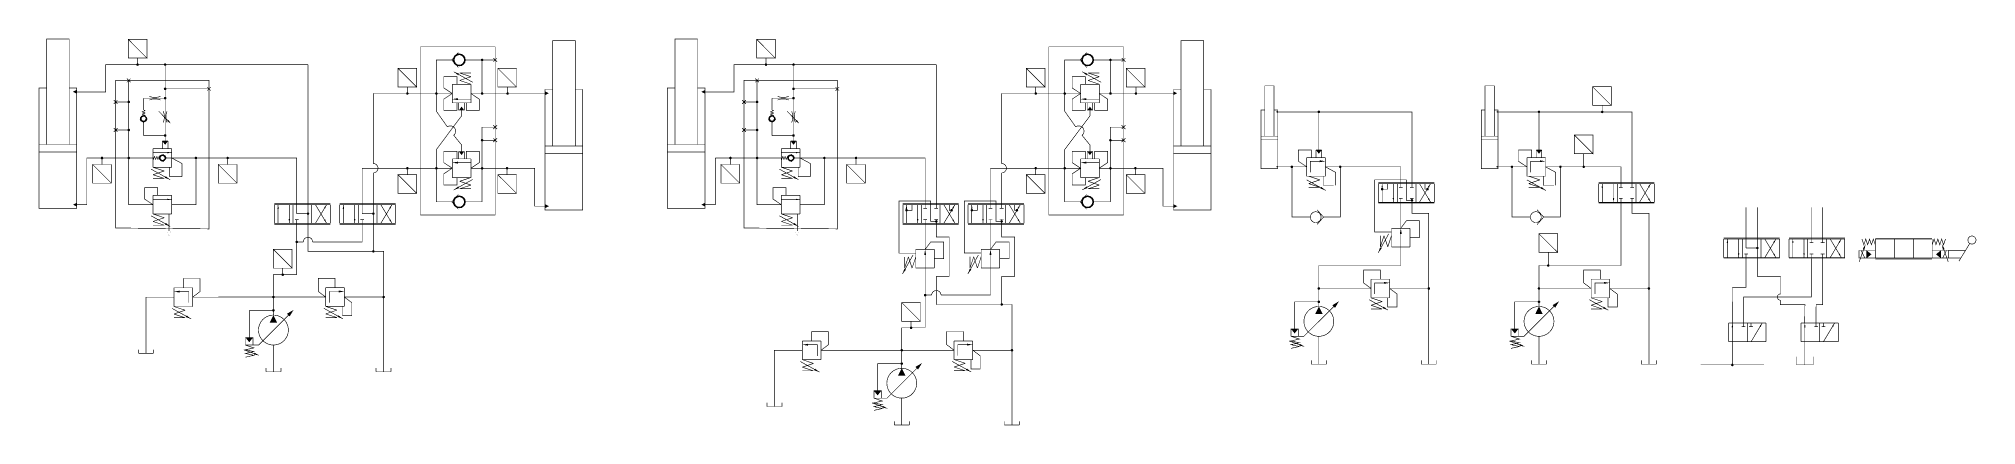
# Model space of a CAD drawing. Header units: millimetres. Extents: x 8 to 331, y -1 to 63.
import ezdxf
from ezdxf.lldxf.tags import DXFTag

# ---------------------------------------------------------------- set-up
doc = ezdxf.new("R2010")
doc.units = ezdxf.units.MM
doc.header["$LTSCALE"] = 2
tags = doc.linetypes.add('CENTER2', pattern=[1.125, 0.75, -0.125, 0.125, -0.125]).pattern_tags.tags
tags[10:11] = [DXFTag(74, 4), DXFTag(75, 0), DXFTag(340, '0'), DXFTag(46, 1.0), DXFTag(50, 0.0), DXFTag(44, 0.0), DXFTag(45, 0.0)]
tags[8:9] = [DXFTag(74, 4), DXFTag(75, 0), DXFTag(340, '0'), DXFTag(46, 1.0), DXFTag(50, 0.0), DXFTag(44, 0.0), DXFTag(45, 0.0)]
tags[6:7] = [DXFTag(74, 4), DXFTag(75, 0), DXFTag(340, '0'), DXFTag(46, 1.0), DXFTag(50, 0.0), DXFTag(44, 0.0), DXFTag(45, 0.0)]
tags[4:5] = [DXFTag(74, 4), DXFTag(75, 0), DXFTag(340, '0'), DXFTag(46, 1.0), DXFTag(50, 0.0), DXFTag(44, 0.0), DXFTag(45, 0.0)]
tags = doc.linetypes.add('HIDDEN', pattern=[0.375, 0.25, -0.125]).pattern_tags.tags
tags[6:7] = [DXFTag(74, 4), DXFTag(75, 0), DXFTag(340, '0'), DXFTag(46, 1.0), DXFTag(50, 0.0), DXFTag(44, 0.0), DXFTag(45, 0.0)]
tags[4:5] = [DXFTag(74, 4), DXFTag(75, 0), DXFTag(340, '0'), DXFTag(46, 1.0), DXFTag(50, 0.0), DXFTag(44, 0.0), DXFTag(45, 0.0)]
tags = doc.linetypes.add('HIDDEN4', pattern=[0.09375, 0.0625, -0.03125]).pattern_tags.tags
tags[6:7] = [DXFTag(74, 4), DXFTag(75, 0), DXFTag(340, '0'), DXFTag(46, 1.0), DXFTag(50, 0.0), DXFTag(44, 0.0), DXFTag(45, 0.0)]
tags[4:5] = [DXFTag(74, 4), DXFTag(75, 0), DXFTag(340, '0'), DXFTag(46, 1.0), DXFTag(50, 0.0), DXFTag(44, 0.0), DXFTag(45, 0.0)]

msp = doc.modelspace()

# ---------------------------------------------------------------- hatches: boundary and pattern name
h = msp.add_hatch(color=256)
h.dxf.hatch_style = 1
edge = h.paths.add_edge_path()
edge.add_line((24.28, 59.05), (24.06, 59.05))
edge.add_line((24.06, 59.05), (24.06, 58.83))
edge.add_arc((24.06, 59.05), 0.22, 270, 360)
edge = h.paths.add_edge_path()
edge.add_line((24.06, 59.05), (23.84, 59.05))
edge.add_arc((24.06, 59.05), 0.22, 180, 270)
edge.add_line((24.06, 58.83), (24.06, 59.05))
edge = h.paths.add_edge_path()
edge.add_line((23.84, 59.05), (24.06, 59.05))
edge.add_line((24.06, 59.05), (24.28, 59.05))
edge.add_arc((24.06, 59.05), 0.22, 0, 180)
h = msp.add_hatch(color=256)
h.dxf.hatch_style = 1
edge = h.paths.add_edge_path()
edge.add_line((28.88, 59.05), (28.66, 59.05))
edge.add_line((28.66, 59.05), (28.66, 58.83))
edge.add_arc((28.66, 59.05), 0.22, 270, 360)
edge = h.paths.add_edge_path()
edge.add_line((28.66, 59.05), (28.43, 59.05))
edge.add_arc((28.66, 59.05), 0.22, 180, 270)
edge.add_line((28.66, 58.83), (28.66, 59.05))
edge = h.paths.add_edge_path()
edge.add_line((28.43, 59.05), (28.66, 59.05))
edge.add_line((28.66, 59.05), (28.88, 59.05))
edge.add_arc((28.66, 59.05), 0.22, 0, 180)
h = msp.add_hatch(color=256)
h.dxf.hatch_style = 1
edge = h.paths.add_edge_path()
edge.add_line((81.75, 59.83), (81.53, 59.83))
edge.add_line((81.53, 59.83), (81.53, 59.61))
edge.add_arc((81.53, 59.83), 0.22, 270, 360)
edge = h.paths.add_edge_path()
edge.add_line((81.53, 59.83), (81.31, 59.83))
edge.add_arc((81.53, 59.83), 0.22, 180, 270)
edge.add_line((81.53, 59.61), (81.53, 59.83))
edge = h.paths.add_edge_path()
edge.add_line((81.31, 59.83), (81.53, 59.83))
edge.add_line((81.53, 59.83), (81.75, 59.83))
edge.add_arc((81.53, 59.83), 0.22, 0, 180)
h = msp.add_hatch(color=256)
h.dxf.hatch_style = 1
edge = h.paths.add_edge_path()
edge.add_line((129.1, 59.05), (128.88, 59.05))
edge.add_line((128.88, 59.05), (128.88, 58.83))
edge.add_arc((128.88, 59.05), 0.22, 270, 360)
edge = h.paths.add_edge_path()
edge.add_line((128.88, 59.05), (128.65, 59.05))
edge.add_arc((128.88, 59.05), 0.22, 180, 270)
edge.add_line((128.88, 58.83), (128.88, 59.05))
edge = h.paths.add_edge_path()
edge.add_line((128.65, 59.05), (128.88, 59.05))
edge.add_line((128.88, 59.05), (129.1, 59.05))
edge.add_arc((128.88, 59.05), 0.22, 0, 180)
h = msp.add_hatch(color=256)
h.dxf.hatch_style = 1
edge = h.paths.add_edge_path()
edge.add_line((133.69, 59.05), (133.47, 59.05))
edge.add_line((133.47, 59.05), (133.47, 58.83))
edge.add_arc((133.47, 59.05), 0.22, 270, 360)
edge = h.paths.add_edge_path()
edge.add_line((133.47, 59.05), (133.25, 59.05))
edge.add_arc((133.47, 59.05), 0.22, 180, 270)
edge.add_line((133.47, 58.83), (133.47, 59.05))
edge = h.paths.add_edge_path()
edge.add_line((133.25, 59.05), (133.47, 59.05))
edge.add_line((133.47, 59.05), (133.69, 59.05))
edge.add_arc((133.47, 59.05), 0.22, 0, 180)
h = msp.add_hatch(color=256)
h.dxf.hatch_style = 1
edge = h.paths.add_edge_path()
edge.add_line((186.56, 59.83), (186.34, 59.83))
edge.add_line((186.34, 59.83), (186.34, 59.61))
edge.add_arc((186.34, 59.83), 0.22, 270, 360)
edge = h.paths.add_edge_path()
edge.add_line((186.34, 59.83), (186.12, 59.83))
edge.add_arc((186.34, 59.83), 0.22, 180, 270)
edge.add_line((186.34, 59.61), (186.34, 59.83))
edge = h.paths.add_edge_path()
edge.add_line((186.12, 59.83), (186.34, 59.83))
edge.add_line((186.34, 59.83), (186.56, 59.83))
edge.add_arc((186.34, 59.83), 0.22, 0, 180)
h = msp.add_hatch(color=256)
h.dxf.hatch_style = 1
h.paths.add_polyline_path([(28.88, 55.01), (28.66, 55.01), (28.66, 54.79, 0.414214)])
h.paths.add_polyline_path([(28.66, 55.01), (28.43, 55.01, 0.414214), (28.66, 54.79)])
h.paths.add_polyline_path([(28.43, 55.01), (28.66, 55.01), (28.88, 55.01, 1)])
h = msp.add_hatch(color=256)
h.dxf.hatch_style = 1
h.paths.add_polyline_path([(133.69, 55.01), (133.47, 55.01), (133.47, 54.79, 0.414214)])
h.paths.add_polyline_path([(133.47, 55.01), (133.25, 55.01, 0.414214), (133.47, 54.79)])
h.paths.add_polyline_path([(133.25, 55.01), (133.47, 55.01), (133.69, 55.01, 1)])
h = msp.add_hatch(color=256)
h.dxf.hatch_style = 1
h.paths.add_polyline_path([(22.8, 52.83), (22.58, 52.83), (22.58, 52.61, 0.414214)])
h.paths.add_polyline_path([(22.58, 52.83), (22.36, 52.83, 0.414214), (22.58, 52.61)])
h.paths.add_polyline_path([(22.36, 52.83), (22.58, 52.83), (22.8, 52.83, 1)])
h = msp.add_hatch(color=256)
h.dxf.hatch_style = 1
h.paths.add_polyline_path([(28.88, 53.45), (28.66, 53.45), (28.66, 53.23, 0.414214)])
h.paths.add_polyline_path([(28.66, 53.45), (28.43, 53.45, 0.414214), (28.66, 53.23)])
h.paths.add_polyline_path([(28.43, 53.45), (28.66, 53.45), (28.88, 53.45, 1)])
h = msp.add_hatch(color=256)
h.dxf.hatch_style = 1
edge = h.paths.add_edge_path()
edge.add_line((69.28, 54.23), (69.06, 54.23))
edge.add_line((69.06, 54.23), (69.06, 54.01))
edge.add_arc((69.06, 54.23), 0.22, 270, 360)
edge = h.paths.add_edge_path()
edge.add_line((69.06, 54.23), (68.84, 54.23))
edge.add_arc((69.06, 54.23), 0.22, 180, 270)
edge.add_line((69.06, 54.01), (69.06, 54.23))
edge = h.paths.add_edge_path()
edge.add_line((68.84, 54.23), (69.06, 54.23))
edge.add_line((69.06, 54.23), (69.28, 54.23))
edge.add_arc((69.06, 54.23), 0.22, 0, 180)
h = msp.add_hatch(color=256)
h.dxf.hatch_style = 1
h.paths.add_polyline_path([(74.12, 54.23), (73.9, 54.23), (73.9, 54.01, 0.414214)])
h.paths.add_polyline_path([(73.9, 54.23), (73.68, 54.23, 0.414214), (73.9, 54.01)])
h.paths.add_polyline_path([(73.68, 54.23), (73.9, 54.23), (74.12, 54.23, 1)])
h = msp.add_hatch(color=256)
h.dxf.hatch_style = 1
h.paths.add_polyline_path([(81.75, 54.23), (81.53, 54.23), (81.53, 54.01, 0.414214)])
h.paths.add_polyline_path([(81.53, 54.23), (81.31, 54.23, 0.414214), (81.53, 54.01)])
h.paths.add_polyline_path([(81.31, 54.23), (81.53, 54.23), (81.75, 54.23, 1)])
h = msp.add_hatch(color=256)
h.dxf.hatch_style = 1
edge = h.paths.add_edge_path()
edge.add_line((86, 54.23), (85.78, 54.23))
edge.add_line((85.78, 54.23), (85.78, 54.01))
edge.add_arc((85.78, 54.23), 0.22, 270, 360)
edge = h.paths.add_edge_path()
edge.add_line((85.78, 54.23), (85.56, 54.23))
edge.add_arc((85.78, 54.23), 0.22, 180, 270)
edge.add_line((85.78, 54.01), (85.78, 54.23))
edge = h.paths.add_edge_path()
edge.add_line((85.56, 54.23), (85.78, 54.23))
edge.add_line((85.78, 54.23), (86, 54.23))
edge.add_arc((85.78, 54.23), 0.22, 0, 180)
h = msp.add_hatch(color=256)
h.dxf.hatch_style = 1
h.paths.add_polyline_path([(127.61, 52.83), (127.39, 52.83), (127.39, 52.61, 0.414214)])
h.paths.add_polyline_path([(127.39, 52.83), (127.17, 52.83, 0.414214), (127.39, 52.61)])
h.paths.add_polyline_path([(127.17, 52.83), (127.39, 52.83), (127.61, 52.83, 1)])
h = msp.add_hatch(color=256)
h.dxf.hatch_style = 1
h.paths.add_polyline_path([(133.69, 53.45), (133.47, 53.45), (133.47, 53.23, 0.414214)])
h.paths.add_polyline_path([(133.47, 53.45), (133.25, 53.45, 0.414214), (133.47, 53.23)])
h.paths.add_polyline_path([(133.25, 53.45), (133.47, 53.45), (133.69, 53.45, 1)])
h = msp.add_hatch(color=256)
h.dxf.hatch_style = 1
edge = h.paths.add_edge_path()
edge.add_line((174.1, 54.23), (173.88, 54.23))
edge.add_line((173.88, 54.23), (173.88, 54.01))
edge.add_arc((173.88, 54.23), 0.22, 270, 360)
edge = h.paths.add_edge_path()
edge.add_line((173.88, 54.23), (173.65, 54.23))
edge.add_arc((173.88, 54.23), 0.22, 180, 270)
edge.add_line((173.88, 54.01), (173.88, 54.23))
edge = h.paths.add_edge_path()
edge.add_line((173.65, 54.23), (173.88, 54.23))
edge.add_line((173.88, 54.23), (174.1, 54.23))
edge.add_arc((173.88, 54.23), 0.22, 0, 180)
h = msp.add_hatch(color=256)
h.dxf.hatch_style = 1
h.paths.add_polyline_path([(178.93, 54.23), (178.71, 54.23), (178.71, 54.01, 0.414214)])
h.paths.add_polyline_path([(178.71, 54.23), (178.49, 54.23, 0.414214), (178.71, 54.01)])
h.paths.add_polyline_path([(178.49, 54.23), (178.71, 54.23), (178.93, 54.23, 1)])
h = msp.add_hatch(color=256)
h.dxf.hatch_style = 1
h.paths.add_polyline_path([(186.56, 54.23), (186.34, 54.23), (186.34, 54.01, 0.414214)])
h.paths.add_polyline_path([(186.34, 54.23), (186.12, 54.23, 0.414214), (186.34, 54.01)])
h.paths.add_polyline_path([(186.12, 54.23), (186.34, 54.23), (186.56, 54.23, 1)])
h = msp.add_hatch(color=256)
h.dxf.hatch_style = 1
edge = h.paths.add_edge_path()
edge.add_line((190.81, 54.23), (190.59, 54.23))
edge.add_line((190.59, 54.23), (190.59, 54.01))
edge.add_arc((190.59, 54.23), 0.22, 270, 360)
edge = h.paths.add_edge_path()
edge.add_line((190.59, 54.23), (190.37, 54.23))
edge.add_arc((190.59, 54.23), 0.22, 180, 270)
edge.add_line((190.59, 54.01), (190.59, 54.23))
edge = h.paths.add_edge_path()
edge.add_line((190.37, 54.23), (190.59, 54.23))
edge.add_line((190.59, 54.23), (190.81, 54.23))
edge.add_arc((190.59, 54.23), 0.22, 0, 180)
h = msp.add_hatch(color=256)
h.dxf.hatch_style = 1
edge = h.paths.add_edge_path()
edge.add_line((221.32, 51.17), (221.1, 51.17))
edge.add_line((221.1, 51.17), (221.1, 50.95))
edge.add_arc((221.1, 51.17), 0.22, 270, 360)
edge = h.paths.add_edge_path()
edge.add_line((221.1, 51.17), (220.88, 51.17))
edge.add_arc((221.1, 51.17), 0.22, 180, 270)
edge.add_line((221.1, 50.95), (221.1, 51.17))
edge = h.paths.add_edge_path()
edge.add_line((220.88, 51.17), (221.1, 51.17))
edge.add_line((221.1, 51.17), (221.32, 51.17))
edge.add_arc((221.1, 51.17), 0.22, 0, 180)
h = msp.add_hatch(color=256)
h.dxf.hatch_style = 1
edge = h.paths.add_edge_path()
edge.add_line((258.04, 51.17), (257.82, 51.17))
edge.add_line((257.82, 51.17), (257.82, 50.95))
edge.add_arc((257.82, 51.17), 0.22, 270, 360)
edge = h.paths.add_edge_path()
edge.add_line((257.82, 51.17), (257.6, 51.17))
edge.add_arc((257.82, 51.17), 0.22, 180, 270)
edge.add_line((257.82, 50.95), (257.82, 51.17))
edge = h.paths.add_edge_path()
edge.add_line((257.6, 51.17), (257.82, 51.17))
edge.add_line((257.82, 51.17), (258.04, 51.17))
edge.add_arc((257.82, 51.17), 0.22, 0, 180)
h = msp.add_hatch(color=256)
h.dxf.hatch_style = 1
edge = h.paths.add_edge_path()
edge.add_line((268.58, 51.16), (268.36, 51.16))
edge.add_line((268.36, 51.16), (268.36, 50.94))
edge.add_arc((268.36, 51.16), 0.22, 270, 360)
edge = h.paths.add_edge_path()
edge.add_line((268.36, 51.16), (268.14, 51.16))
edge.add_arc((268.36, 51.16), 0.22, 180, 270)
edge.add_line((268.36, 50.94), (268.36, 51.16))
edge = h.paths.add_edge_path()
edge.add_line((268.14, 51.16), (268.36, 51.16))
edge.add_line((268.36, 51.16), (268.58, 51.16))
edge.add_arc((268.36, 51.16), 0.22, 0, 180)
h = msp.add_hatch(color=256)
h.dxf.hatch_style = 1
h.paths.add_polyline_path([(22.8, 48.15), (22.58, 48.15), (22.58, 47.93, 0.414214)])
h.paths.add_polyline_path([(22.58, 48.15), (22.36, 48.15, 0.414214), (22.58, 47.93)])
h.paths.add_polyline_path([(22.36, 48.15), (22.58, 48.15), (22.8, 48.15, 1)])
h = msp.add_hatch(color=256)
h.dxf.hatch_style = 1
h.paths.add_polyline_path([(28.88, 47.22), (28.66, 47.22), (28.66, 47, 0.414214)])
h.paths.add_polyline_path([(28.66, 47.22), (28.43, 47.22, 0.414214), (28.66, 47)])
h.paths.add_polyline_path([(28.43, 47.22), (28.66, 47.22), (28.88, 47.22, 1)])
h = msp.add_hatch(color=256)
h.dxf.hatch_style = 1
edge = h.paths.add_edge_path()
edge.add_line((81.75, 46.44), (81.53, 46.44))
edge.add_line((81.53, 46.44), (81.53, 46.22))
edge.add_arc((81.53, 46.44), 0.22, 270, 360)
edge = h.paths.add_edge_path()
edge.add_line((81.53, 46.44), (81.31, 46.44))
edge.add_arc((81.53, 46.44), 0.22, 180, 270)
edge.add_line((81.53, 46.22), (81.53, 46.44))
edge = h.paths.add_edge_path()
edge.add_line((81.31, 46.44), (81.53, 46.44))
edge.add_line((81.53, 46.44), (81.75, 46.44))
edge.add_arc((81.53, 46.44), 0.22, 0, 180)
h = msp.add_hatch(color=256)
h.dxf.hatch_style = 1
h.paths.add_polyline_path([(127.61, 48.15), (127.39, 48.15), (127.39, 47.93, 0.414214)])
h.paths.add_polyline_path([(127.39, 48.15), (127.17, 48.15, 0.414214), (127.39, 47.93)])
h.paths.add_polyline_path([(127.17, 48.15), (127.39, 48.15), (127.61, 48.15, 1)])
h = msp.add_hatch(color=256)
h.dxf.hatch_style = 1
h.paths.add_polyline_path([(133.69, 47.22), (133.47, 47.22), (133.47, 47, 0.414214)])
h.paths.add_polyline_path([(133.47, 47.22), (133.25, 47.22, 0.414214), (133.47, 47)])
h.paths.add_polyline_path([(133.25, 47.22), (133.47, 47.22), (133.69, 47.22, 1)])
h = msp.add_hatch(color=256)
h.dxf.hatch_style = 1
edge = h.paths.add_edge_path()
edge.add_line((186.56, 46.44), (186.34, 46.44))
edge.add_line((186.34, 46.44), (186.34, 46.22))
edge.add_arc((186.34, 46.44), 0.22, 270, 360)
edge = h.paths.add_edge_path()
edge.add_line((186.34, 46.44), (186.12, 46.44))
edge.add_arc((186.34, 46.44), 0.22, 180, 270)
edge.add_line((186.34, 46.22), (186.34, 46.44))
edge = h.paths.add_edge_path()
edge.add_line((186.12, 46.44), (186.34, 46.44))
edge.add_line((186.34, 46.44), (186.56, 46.44))
edge.add_arc((186.34, 46.44), 0.22, 0, 180)
h = msp.add_hatch(color=256)
h.dxf.hatch_style = 1
h.paths.add_polyline_path([(17.9, 43.48), (18.13, 43.48), (18.13, 43.26, -0.414214)])
h.paths.add_polyline_path([(18.13, 43.48), (18.35, 43.48, -0.414214), (18.13, 43.26)])
h.paths.add_polyline_path([(18.35, 43.48), (18.13, 43.48), (17.9, 43.48, -1)])
h = msp.add_hatch(color=256)
h.dxf.hatch_style = 1
h.paths.add_polyline_path([(22.36, 43.48), (22.58, 43.48), (22.58, 43.26, -0.414214)])
h.paths.add_polyline_path([(22.58, 43.48), (22.8, 43.48, -0.414214), (22.58, 43.26)])
h.paths.add_polyline_path([(22.8, 43.48), (22.58, 43.48), (22.36, 43.48, -1)])
h = msp.add_hatch(color=256)
h.dxf.hatch_style = 1
edge = h.paths.add_edge_path()
edge.add_line((34.01, 43.48), (33.79, 43.48))
edge.add_line((33.79, 43.48), (33.79, 43.26))
edge.add_arc((33.79, 43.48), 0.22, 270, 360)
edge = h.paths.add_edge_path()
edge.add_line((33.79, 43.48), (33.57, 43.48))
edge.add_arc((33.79, 43.48), 0.22, 180, 270)
edge.add_line((33.79, 43.26), (33.79, 43.48))
edge = h.paths.add_edge_path()
edge.add_line((33.57, 43.48), (33.79, 43.48))
edge.add_line((33.79, 43.48), (34.01, 43.48))
edge.add_arc((33.79, 43.48), 0.22, 0, 180)
h = msp.add_hatch(color=256)
h.dxf.hatch_style = 1
edge = h.paths.add_edge_path()
edge.add_line((39.31, 43.48), (39.09, 43.48))
edge.add_line((39.09, 43.48), (39.09, 43.26))
edge.add_arc((39.09, 43.48), 0.22, 270, 360)
edge = h.paths.add_edge_path()
edge.add_line((39.09, 43.48), (38.87, 43.48))
edge.add_arc((39.09, 43.48), 0.22, 180, 270)
edge.add_line((39.09, 43.26), (39.09, 43.48))
edge = h.paths.add_edge_path()
edge.add_line((38.87, 43.48), (39.09, 43.48))
edge.add_line((39.09, 43.48), (39.31, 43.48))
edge.add_arc((39.09, 43.48), 0.22, 0, 180)
h = msp.add_hatch(color=256)
h.dxf.hatch_style = 1
h.paths.add_polyline_path([(122.72, 43.48), (122.94, 43.48), (122.94, 43.26, -0.414214)])
h.paths.add_polyline_path([(122.94, 43.48), (123.16, 43.48, -0.414214), (122.94, 43.26)])
h.paths.add_polyline_path([(123.16, 43.48), (122.94, 43.48), (122.72, 43.48, -1)])
h = msp.add_hatch(color=256)
h.dxf.hatch_style = 1
h.paths.add_polyline_path([(127.17, 43.48), (127.39, 43.48), (127.39, 43.26, -0.414214)])
h.paths.add_polyline_path([(127.39, 43.48), (127.61, 43.48, -0.414214), (127.39, 43.26)])
h.paths.add_polyline_path([(127.61, 43.48), (127.39, 43.48), (127.17, 43.48, -1)])
h = msp.add_hatch(color=256)
h.dxf.hatch_style = 1
edge = h.paths.add_edge_path()
edge.add_line((138.83, 43.48), (138.61, 43.48))
edge.add_line((138.61, 43.48), (138.61, 43.26))
edge.add_arc((138.61, 43.48), 0.22, 270, 360)
edge = h.paths.add_edge_path()
edge.add_line((138.61, 43.48), (138.39, 43.48))
edge.add_arc((138.61, 43.48), 0.22, 180, 270)
edge.add_line((138.61, 43.26), (138.61, 43.48))
edge = h.paths.add_edge_path()
edge.add_line((138.39, 43.48), (138.61, 43.48))
edge.add_line((138.61, 43.48), (138.83, 43.48))
edge.add_arc((138.61, 43.48), 0.22, 0, 180)
h = msp.add_hatch(color=256)
h.dxf.hatch_style = 1
edge = h.paths.add_edge_path()
edge.add_line((144.12, 43.48), (143.9, 43.48))
edge.add_line((143.9, 43.48), (143.9, 43.26))
edge.add_arc((143.9, 43.48), 0.22, 270, 360)
edge = h.paths.add_edge_path()
edge.add_line((143.9, 43.48), (143.68, 43.48))
edge.add_arc((143.9, 43.48), 0.22, 180, 270)
edge.add_line((143.9, 43.26), (143.9, 43.48))
edge = h.paths.add_edge_path()
edge.add_line((143.68, 43.48), (143.9, 43.48))
edge.add_line((143.9, 43.48), (144.12, 43.48))
edge.add_arc((143.9, 43.48), 0.22, 0, 180)
h = msp.add_hatch(color=256)
h.dxf.hatch_style = 1
edge = h.paths.add_edge_path()
edge.add_line((216.82, 42), (216.6, 42))
edge.add_line((216.6, 42), (216.6, 41.78))
edge.add_arc((216.6, 42), 0.22, 270, 360)
edge = h.paths.add_edge_path()
edge.add_line((216.6, 42), (216.37, 42))
edge.add_arc((216.6, 42), 0.22, 180, 270)
edge.add_line((216.6, 41.78), (216.6, 42))
edge = h.paths.add_edge_path()
edge.add_line((216.37, 42), (216.6, 42))
edge.add_line((216.6, 42), (216.82, 42))
edge.add_arc((216.6, 42), 0.22, 0, 180)
h = msp.add_hatch(color=256)
h.dxf.hatch_style = 1
edge = h.paths.add_edge_path()
edge.add_line((224.89, 42), (224.67, 42))
edge.add_line((224.67, 42), (224.67, 41.78))
edge.add_arc((224.67, 42), 0.22, 270, 360)
edge = h.paths.add_edge_path()
edge.add_line((224.67, 42), (224.45, 42))
edge.add_arc((224.67, 42), 0.22, 180, 270)
edge.add_line((224.67, 41.78), (224.67, 42))
edge = h.paths.add_edge_path()
edge.add_line((224.45, 42), (224.67, 42))
edge.add_line((224.67, 42), (224.89, 42))
edge.add_arc((224.67, 42), 0.22, 0, 180)
h = msp.add_hatch(color=256)
h.dxf.hatch_style = 1
edge = h.paths.add_edge_path()
edge.add_line((253.53, 42), (253.31, 42))
edge.add_line((253.31, 42), (253.31, 41.78))
edge.add_arc((253.31, 42), 0.22, 270, 360)
edge = h.paths.add_edge_path()
edge.add_line((253.31, 42), (253.09, 42))
edge.add_arc((253.31, 42), 0.22, 180, 270)
edge.add_line((253.31, 41.78), (253.31, 42))
edge = h.paths.add_edge_path()
edge.add_line((253.09, 42), (253.31, 42))
edge.add_line((253.31, 42), (253.53, 42))
edge.add_arc((253.31, 42), 0.22, 0, 180)
h = msp.add_hatch(color=256)
h.dxf.hatch_style = 1
edge = h.paths.add_edge_path()
edge.add_line((261.61, 42), (261.39, 42))
edge.add_line((261.39, 42), (261.39, 41.78))
edge.add_arc((261.39, 42), 0.22, 270, 360)
edge = h.paths.add_edge_path()
edge.add_line((261.39, 42), (261.17, 42))
edge.add_arc((261.39, 42), 0.22, 180, 270)
edge.add_line((261.39, 41.78), (261.39, 42))
edge = h.paths.add_edge_path()
edge.add_line((261.17, 42), (261.39, 42))
edge.add_line((261.39, 42), (261.61, 42))
edge.add_arc((261.39, 42), 0.22, 0, 180)
h = msp.add_hatch(color=256)
h.dxf.hatch_style = 1
edge = h.paths.add_edge_path()
edge.add_line((265.5, 42), (265.28, 42))
edge.add_line((265.28, 42), (265.28, 41.78))
edge.add_arc((265.28, 42), 0.22, 270, 360)
edge = h.paths.add_edge_path()
edge.add_line((265.28, 42), (265.05, 42))
edge.add_arc((265.28, 42), 0.22, 180, 270)
edge.add_line((265.28, 41.78), (265.28, 42))
edge = h.paths.add_edge_path()
edge.add_line((265.05, 42), (265.28, 42))
edge.add_line((265.28, 42), (265.5, 42))
edge.add_arc((265.28, 42), 0.22, 0, 180)
h = msp.add_hatch(color=256)
h.dxf.hatch_style = 1
edge = h.paths.add_edge_path()
edge.add_line((69.28, 41.77), (69.06, 41.77))
edge.add_line((69.06, 41.77), (69.06, 41.55))
edge.add_arc((69.06, 41.77), 0.22, 270, 360)
edge = h.paths.add_edge_path()
edge.add_line((69.06, 41.77), (68.84, 41.77))
edge.add_arc((69.06, 41.77), 0.22, 180, 270)
edge.add_line((69.06, 41.55), (69.06, 41.77))
edge = h.paths.add_edge_path()
edge.add_line((68.84, 41.77), (69.06, 41.77))
edge.add_line((69.06, 41.77), (69.28, 41.77))
edge.add_arc((69.06, 41.77), 0.22, 0, 180)
h = msp.add_hatch(color=256)
h.dxf.hatch_style = 1
h.paths.add_polyline_path([(74.12, 41.77), (73.9, 41.77), (73.9, 41.55, 0.414214)])
h.paths.add_polyline_path([(73.9, 41.77), (73.68, 41.77, 0.414214), (73.9, 41.55)])
h.paths.add_polyline_path([(73.68, 41.77), (73.9, 41.77), (74.12, 41.77, 1)])
h = msp.add_hatch(color=256)
h.dxf.hatch_style = 1
h.paths.add_polyline_path([(81.75, 41.76), (81.53, 41.76), (81.53, 41.54, 0.414214)])
h.paths.add_polyline_path([(81.53, 41.76), (81.31, 41.76, 0.414214), (81.53, 41.54)])
h.paths.add_polyline_path([(81.31, 41.76), (81.53, 41.76), (81.75, 41.76, 1)])
h = msp.add_hatch(color=256)
h.dxf.hatch_style = 1
edge = h.paths.add_edge_path()
edge.add_line((85.91, 41.77), (85.69, 41.77))
edge.add_line((85.69, 41.77), (85.69, 41.55))
edge.add_arc((85.69, 41.77), 0.22, 270, 360)
edge = h.paths.add_edge_path()
edge.add_line((85.69, 41.77), (85.47, 41.77))
edge.add_arc((85.69, 41.77), 0.22, 180, 270)
edge.add_line((85.69, 41.55), (85.69, 41.77))
edge = h.paths.add_edge_path()
edge.add_line((85.47, 41.77), (85.69, 41.77))
edge.add_line((85.69, 41.77), (85.91, 41.77))
edge.add_arc((85.69, 41.77), 0.22, 0, 180)
h = msp.add_hatch(color=256)
h.dxf.hatch_style = 1
edge = h.paths.add_edge_path()
edge.add_line((174.1, 41.77), (173.88, 41.77))
edge.add_line((173.88, 41.77), (173.88, 41.55))
edge.add_arc((173.88, 41.77), 0.22, 270, 360)
edge = h.paths.add_edge_path()
edge.add_line((173.88, 41.77), (173.65, 41.77))
edge.add_arc((173.88, 41.77), 0.22, 180, 270)
edge.add_line((173.88, 41.55), (173.88, 41.77))
edge = h.paths.add_edge_path()
edge.add_line((173.65, 41.77), (173.88, 41.77))
edge.add_line((173.88, 41.77), (174.1, 41.77))
edge.add_arc((173.88, 41.77), 0.22, 0, 180)
h = msp.add_hatch(color=256)
h.dxf.hatch_style = 1
h.paths.add_polyline_path([(178.93, 41.77), (178.71, 41.77), (178.71, 41.55, 0.414214)])
h.paths.add_polyline_path([(178.71, 41.77), (178.49, 41.77, 0.414214), (178.71, 41.55)])
h.paths.add_polyline_path([(178.49, 41.77), (178.71, 41.77), (178.93, 41.77, 1)])
h = msp.add_hatch(color=256)
h.dxf.hatch_style = 1
h.paths.add_polyline_path([(186.56, 41.76), (186.34, 41.76), (186.34, 41.54, 0.414214)])
h.paths.add_polyline_path([(186.34, 41.76), (186.12, 41.76, 0.414214), (186.34, 41.54)])
h.paths.add_polyline_path([(186.12, 41.76), (186.34, 41.76), (186.56, 41.76, 1)])
h = msp.add_hatch(color=256)
h.dxf.hatch_style = 1
edge = h.paths.add_edge_path()
edge.add_line((190.72, 41.77), (190.5, 41.77))
edge.add_line((190.5, 41.77), (190.5, 41.55))
edge.add_arc((190.5, 41.77), 0.22, 270, 360)
edge = h.paths.add_edge_path()
edge.add_line((190.5, 41.77), (190.28, 41.77))
edge.add_arc((190.5, 41.77), 0.22, 180, 270)
edge.add_line((190.5, 41.55), (190.5, 41.77))
edge = h.paths.add_edge_path()
edge.add_line((190.28, 41.77), (190.5, 41.77))
edge.add_line((190.5, 41.77), (190.72, 41.77))
edge.add_arc((190.5, 41.77), 0.22, 0, 180)
h = msp.add_hatch(color=256)
h.dxf.hatch_style = 1
edge = h.paths.add_edge_path()
edge.add_line((231.88, 38.28), (231.66, 38.28))
edge.add_line((231.66, 38.28), (231.66, 38.06))
edge.add_arc((231.66, 38.28), 0.22, 270, 360)
edge = h.paths.add_edge_path()
edge.add_line((231.66, 38.28), (231.44, 38.28))
edge.add_arc((231.66, 38.28), 0.22, 180, 270)
edge.add_line((231.66, 38.06), (231.66, 38.28))
edge = h.paths.add_edge_path()
edge.add_line((231.44, 38.28), (231.66, 38.28))
edge.add_line((231.66, 38.28), (231.88, 38.28))
edge.add_arc((231.66, 38.28), 0.22, 0, 180)
h = msp.add_hatch(color=256)
h.dxf.hatch_style = 1
edge = h.paths.add_edge_path()
edge.add_line((236.85, 36.42), (236.63, 36.42))
edge.add_line((236.63, 36.42), (236.63, 36.2))
edge.add_arc((236.63, 36.42), 0.22, 270, 360)
edge = h.paths.add_edge_path()
edge.add_line((236.63, 36.42), (236.41, 36.42))
edge.add_arc((236.63, 36.42), 0.22, 180, 270)
edge.add_line((236.63, 36.2), (236.63, 36.42))
edge = h.paths.add_edge_path()
edge.add_line((236.41, 36.42), (236.63, 36.42))
edge.add_line((236.63, 36.42), (236.85, 36.42))
edge.add_arc((236.63, 36.42), 0.22, 0, 180)
h = msp.add_hatch(color=256)
h.dxf.hatch_style = 1
edge = h.paths.add_edge_path()
edge.add_line((239.44, 38.28), (239.22, 38.28))
edge.add_line((239.22, 38.28), (239.22, 38.06))
edge.add_arc((239.22, 38.28), 0.22, 270, 360)
edge = h.paths.add_edge_path()
edge.add_line((239.22, 38.28), (239, 38.28))
edge.add_arc((239.22, 38.28), 0.22, 180, 270)
edge.add_line((239.22, 38.06), (239.22, 38.28))
edge = h.paths.add_edge_path()
edge.add_line((239, 38.28), (239.22, 38.28))
edge.add_line((239.22, 38.28), (239.44, 38.28))
edge.add_arc((239.22, 38.28), 0.22, 0, 180)
h = msp.add_hatch(color=256)
h.dxf.hatch_style = 1
edge = h.paths.add_edge_path()
edge.add_line((52.7, 34.19), (52.48, 34.19))
edge.add_line((52.48, 34.19), (52.48, 33.97))
edge.add_arc((52.48, 34.19), 0.22, 270, 360)
edge = h.paths.add_edge_path()
edge.add_line((52.48, 34.19), (52.26, 34.19))
edge.add_arc((52.48, 34.19), 0.22, 180, 270)
edge.add_line((52.48, 33.97), (52.48, 34.19))
edge = h.paths.add_edge_path()
edge.add_line((52.26, 34.19), (52.48, 34.19))
edge.add_line((52.48, 34.19), (52.7, 34.19))
edge.add_arc((52.48, 34.19), 0.22, 0, 180)
h = msp.add_hatch(color=256)
h.dxf.hatch_style = 1
edge = h.paths.add_edge_path()
edge.add_line((63.6, 34.19), (63.38, 34.19))
edge.add_line((63.38, 34.19), (63.38, 33.97))
edge.add_arc((63.38, 34.19), 0.22, 270, 360)
edge = h.paths.add_edge_path()
edge.add_line((63.38, 34.19), (63.16, 34.19))
edge.add_arc((63.38, 34.19), 0.22, 180, 270)
edge.add_line((63.38, 33.97), (63.38, 34.19))
edge = h.paths.add_edge_path()
edge.add_line((63.16, 34.19), (63.38, 34.19))
edge.add_line((63.38, 34.19), (63.6, 34.19))
edge.add_arc((63.38, 34.19), 0.22, 0, 180)
h = msp.add_hatch(color=256)
h.dxf.hatch_style = 1
edge = h.paths.add_edge_path()
edge.add_line((152.54, 34.76), (152.32, 34.76))
edge.add_line((152.32, 34.76), (152.32, 34.54))
edge.add_arc((152.32, 34.76), 0.22, 270, 360)
edge = h.paths.add_edge_path()
edge.add_line((152.32, 34.76), (152.1, 34.76))
edge.add_arc((152.32, 34.76), 0.22, 180, 270)
edge.add_line((152.32, 34.54), (152.32, 34.76))
edge = h.paths.add_edge_path()
edge.add_line((152.1, 34.76), (152.32, 34.76))
edge.add_line((152.32, 34.76), (152.54, 34.76))
edge.add_arc((152.32, 34.76), 0.22, 0, 180)
h = msp.add_hatch(color=256)
h.dxf.hatch_style = 1
edge = h.paths.add_edge_path()
edge.add_line((157.51, 32.89), (157.29, 32.89))
edge.add_line((157.29, 32.89), (157.29, 32.67))
edge.add_arc((157.29, 32.89), 0.22, 270, 360)
edge = h.paths.add_edge_path()
edge.add_line((157.29, 32.89), (157.07, 32.89))
edge.add_arc((157.29, 32.89), 0.22, 180, 270)
edge.add_line((157.29, 32.67), (157.29, 32.89))
edge = h.paths.add_edge_path()
edge.add_line((157.07, 32.89), (157.29, 32.89))
edge.add_line((157.29, 32.89), (157.51, 32.89))
edge.add_arc((157.29, 32.89), 0.22, 0, 180)
h = msp.add_hatch(color=256)
h.dxf.hatch_style = 1
edge = h.paths.add_edge_path()
edge.add_line((160.06, 34.76), (159.84, 34.76))
edge.add_line((159.84, 34.76), (159.84, 34.54))
edge.add_arc((159.84, 34.76), 0.22, 270, 360)
edge = h.paths.add_edge_path()
edge.add_line((159.84, 34.76), (159.62, 34.76))
edge.add_arc((159.84, 34.76), 0.22, 180, 270)
edge.add_line((159.84, 34.54), (159.84, 34.76))
edge = h.paths.add_edge_path()
edge.add_line((159.62, 34.76), (159.84, 34.76))
edge.add_line((159.84, 34.76), (160.06, 34.76))
edge.add_arc((159.84, 34.76), 0.22, 0, 180)
h = msp.add_hatch(color=256)
h.dxf.hatch_style = 1
edge = h.paths.add_edge_path()
edge.add_line((163.44, 34.76), (163.22, 34.76))
edge.add_line((163.22, 34.76), (163.22, 34.54))
edge.add_arc((163.22, 34.76), 0.22, 270, 360)
edge = h.paths.add_edge_path()
edge.add_line((163.22, 34.76), (163, 34.76))
edge.add_arc((163.22, 34.76), 0.22, 180, 270)
edge.add_line((163.22, 34.54), (163.22, 34.76))
edge = h.paths.add_edge_path()
edge.add_line((163, 34.76), (163.22, 34.76))
edge.add_line((163.22, 34.76), (163.44, 34.76))
edge.add_arc((163.22, 34.76), 0.22, 0, 180)
h = msp.add_hatch(color=256)
h.dxf.hatch_style = 1
edge = h.paths.add_edge_path()
edge.add_line((168.41, 32.9), (168.19, 32.9))
edge.add_line((168.19, 32.9), (168.19, 32.67))
edge.add_arc((168.19, 32.9), 0.22, 270, 360)
edge = h.paths.add_edge_path()
edge.add_line((168.19, 32.9), (167.97, 32.9))
edge.add_arc((168.19, 32.9), 0.22, 180, 270)
edge.add_line((168.19, 32.67), (168.19, 32.9))
edge = h.paths.add_edge_path()
edge.add_line((167.97, 32.9), (168.19, 32.9))
edge.add_line((168.19, 32.9), (168.41, 32.9))
edge.add_arc((168.19, 32.9), 0.22, 0, 180)
h = msp.add_hatch(color=256)
h.dxf.hatch_style = 1
edge = h.paths.add_edge_path()
edge.add_line((170.96, 34.76), (170.74, 34.76))
edge.add_line((170.74, 34.76), (170.74, 34.54))
edge.add_arc((170.74, 34.76), 0.22, 270, 360)
edge = h.paths.add_edge_path()
edge.add_line((170.74, 34.76), (170.52, 34.76))
edge.add_arc((170.74, 34.76), 0.22, 180, 270)
edge.add_line((170.74, 34.54), (170.74, 34.76))
edge = h.paths.add_edge_path()
edge.add_line((170.52, 34.76), (170.74, 34.76))
edge.add_line((170.74, 34.76), (170.96, 34.76))
edge.add_arc((170.74, 34.76), 0.22, 0, 180)
h = msp.add_hatch(color=256)
h.dxf.hatch_style = 1
edge = h.paths.add_edge_path()
edge.add_line((50.83, 29.47), (50.61, 29.47))
edge.add_line((50.61, 29.47), (50.61, 29.24))
edge.add_arc((50.61, 29.47), 0.22, 270, 360)
edge = h.paths.add_edge_path()
edge.add_line((50.61, 29.47), (50.39, 29.47))
edge.add_arc((50.61, 29.47), 0.22, 180, 270)
edge.add_line((50.61, 29.24), (50.61, 29.47))
edge = h.paths.add_edge_path()
edge.add_line((50.39, 29.47), (50.61, 29.47))
edge.add_line((50.61, 29.47), (50.83, 29.47))
edge.add_arc((50.61, 29.47), 0.22, 0, 180)
h = msp.add_hatch(color=256)
h.dxf.hatch_style = 1
edge = h.paths.add_edge_path()
edge.add_line((63.6, 27.91), (63.38, 27.91))
edge.add_line((63.38, 27.91), (63.38, 27.69))
edge.add_arc((63.38, 27.91), 0.22, 270, 360)
edge = h.paths.add_edge_path()
edge.add_line((63.38, 27.91), (63.16, 27.91))
edge.add_arc((63.38, 27.91), 0.22, 180, 270)
edge.add_line((63.38, 27.69), (63.38, 27.91))
edge = h.paths.add_edge_path()
edge.add_line((63.16, 27.91), (63.38, 27.91))
edge.add_line((63.38, 27.91), (63.6, 27.91))
edge.add_arc((63.38, 27.91), 0.22, 0, 180)
h = msp.add_hatch(color=256)
h.dxf.hatch_style = 1
edge = h.paths.add_edge_path()
edge.add_line((294.46, 28.47), (294.24, 28.47))
edge.add_line((294.24, 28.47), (294.24, 28.25))
edge.add_arc((294.24, 28.47), 0.22, 270, 360)
edge = h.paths.add_edge_path()
edge.add_line((294.24, 28.47), (294.02, 28.47))
edge.add_arc((294.24, 28.47), 0.22, 180, 270)
edge.add_line((294.24, 28.25), (294.24, 28.47))
edge = h.paths.add_edge_path()
edge.add_line((294.02, 28.47), (294.24, 28.47))
edge.add_line((294.24, 28.47), (294.46, 28.47))
edge.add_arc((294.24, 28.47), 0.22, 0, 180)
h = msp.add_hatch(color=256)
h.dxf.hatch_style = 1
edge = h.paths.add_edge_path()
edge.add_line((48.5, 24.01), (48.28, 24.01))
edge.add_line((48.28, 24.01), (48.28, 23.79))
edge.add_arc((48.28, 24.01), 0.22, 270, 360)
edge = h.paths.add_edge_path()
edge.add_line((48.28, 24.01), (48.06, 24.01))
edge.add_arc((48.28, 24.01), 0.22, 180, 270)
edge.add_line((48.28, 23.79), (48.28, 24.01))
edge = h.paths.add_edge_path()
edge.add_line((48.06, 24.01), (48.28, 24.01))
edge.add_line((48.28, 24.01), (48.5, 24.01))
edge.add_arc((48.28, 24.01), 0.22, 0, 180)
h = msp.add_hatch(color=256)
h.dxf.hatch_style = 1
edge = h.paths.add_edge_path()
edge.add_line((259.59, 25.54), (259.37, 25.54))
edge.add_line((259.37, 25.54), (259.37, 25.32))
edge.add_arc((259.37, 25.54), 0.22, 270, 360)
edge = h.paths.add_edge_path()
edge.add_line((259.37, 25.54), (259.15, 25.54))
edge.add_arc((259.37, 25.54), 0.22, 180, 270)
edge.add_line((259.37, 25.32), (259.37, 25.54))
edge = h.paths.add_edge_path()
edge.add_line((259.15, 25.54), (259.37, 25.54))
edge.add_line((259.37, 25.54), (259.59, 25.54))
edge.add_arc((259.37, 25.54), 0.22, 0, 180)
h = msp.add_hatch(color=256)
h.dxf.hatch_style = 1
edge = h.paths.add_edge_path()
edge.add_line((46.94, 20.28), (46.72, 20.28))
edge.add_line((46.72, 20.28), (46.72, 20.06))
edge.add_arc((46.72, 20.28), 0.22, 270, 360)
edge = h.paths.add_edge_path()
edge.add_line((46.72, 20.28), (46.5, 20.28))
edge.add_arc((46.72, 20.28), 0.22, 180, 270)
edge.add_line((46.72, 20.06), (46.72, 20.28))
edge = h.paths.add_edge_path()
edge.add_line((46.5, 20.28), (46.72, 20.28))
edge.add_line((46.72, 20.28), (46.94, 20.28))
edge.add_arc((46.72, 20.28), 0.22, 0, 180)
h = msp.add_hatch(color=256)
h.dxf.hatch_style = 1
edge = h.paths.add_edge_path()
edge.add_line((65.32, 20.28), (65.1, 20.28))
edge.add_line((65.1, 20.28), (65.1, 20.06))
edge.add_arc((65.1, 20.28), 0.22, 270, 360)
edge = h.paths.add_edge_path()
edge.add_line((65.1, 20.28), (64.88, 20.28))
edge.add_arc((65.1, 20.28), 0.22, 180, 270)
edge.add_line((65.1, 20.06), (65.1, 20.28))
edge = h.paths.add_edge_path()
edge.add_line((64.88, 20.28), (65.1, 20.28))
edge.add_line((65.1, 20.28), (65.32, 20.28))
edge.add_arc((65.1, 20.28), 0.22, 0, 180)
h = msp.add_hatch(color=256)
h.dxf.hatch_style = 1
edge = h.paths.add_edge_path()
edge.add_line((155.65, 20.6), (155.43, 20.6))
edge.add_line((155.43, 20.6), (155.43, 20.38))
edge.add_arc((155.43, 20.6), 0.22, 270, 360)
edge = h.paths.add_edge_path()
edge.add_line((155.43, 20.6), (155.21, 20.6))
edge.add_arc((155.43, 20.6), 0.22, 180, 270)
edge.add_line((155.43, 20.38), (155.43, 20.6))
edge = h.paths.add_edge_path()
edge.add_line((155.21, 20.6), (155.43, 20.6))
edge.add_line((155.43, 20.6), (155.65, 20.6))
edge.add_arc((155.43, 20.6), 0.22, 0, 180)
h = msp.add_hatch(color=256)
h.dxf.hatch_style = 1
edge = h.paths.add_edge_path()
edge.add_line((221.31, 21.71), (221.09, 21.71))
edge.add_line((221.09, 21.71), (221.09, 21.49))
edge.add_arc((221.09, 21.71), 0.22, 270, 360)
edge = h.paths.add_edge_path()
edge.add_line((221.09, 21.71), (220.87, 21.71))
edge.add_arc((221.09, 21.71), 0.22, 180, 270)
edge.add_line((221.09, 21.49), (221.09, 21.71))
edge = h.paths.add_edge_path()
edge.add_line((220.87, 21.71), (221.09, 21.71))
edge.add_line((221.09, 21.71), (221.31, 21.71))
edge.add_arc((221.09, 21.71), 0.22, 0, 180)
h = msp.add_hatch(color=256)
h.dxf.hatch_style = 1
edge = h.paths.add_edge_path()
edge.add_line((221.32, 19.48), (221.1, 19.48))
edge.add_line((221.1, 19.48), (221.1, 19.26))
edge.add_arc((221.1, 19.48), 0.22, 270, 360)
edge = h.paths.add_edge_path()
edge.add_line((221.1, 19.48), (220.88, 19.48))
edge.add_arc((221.1, 19.48), 0.22, 180, 270)
edge.add_line((221.1, 19.26), (221.1, 19.48))
edge = h.paths.add_edge_path()
edge.add_line((220.88, 19.48), (221.1, 19.48))
edge.add_line((221.1, 19.48), (221.32, 19.48))
edge.add_arc((221.1, 19.48), 0.22, 0, 180)
h = msp.add_hatch(color=256)
h.dxf.hatch_style = 1
edge = h.paths.add_edge_path()
edge.add_line((239.66, 21.71), (239.44, 21.71))
edge.add_line((239.44, 21.71), (239.44, 21.49))
edge.add_arc((239.44, 21.71), 0.22, 270, 360)
edge = h.paths.add_edge_path()
edge.add_line((239.44, 21.71), (239.22, 21.71))
edge.add_arc((239.44, 21.71), 0.22, 180, 270)
edge.add_line((239.44, 21.49), (239.44, 21.71))
edge = h.paths.add_edge_path()
edge.add_line((239.22, 21.71), (239.44, 21.71))
edge.add_line((239.44, 21.71), (239.66, 21.71))
edge.add_arc((239.44, 21.71), 0.22, 0, 180)
h = msp.add_hatch(color=256)
h.dxf.hatch_style = 1
edge = h.paths.add_edge_path()
edge.add_line((258.03, 21.71), (257.81, 21.71))
edge.add_line((257.81, 21.71), (257.81, 21.49))
edge.add_arc((257.81, 21.71), 0.22, 270, 360)
edge = h.paths.add_edge_path()
edge.add_line((257.81, 21.71), (257.59, 21.71))
edge.add_arc((257.81, 21.71), 0.22, 180, 270)
edge.add_line((257.81, 21.49), (257.81, 21.71))
edge = h.paths.add_edge_path()
edge.add_line((257.59, 21.71), (257.81, 21.71))
edge.add_line((257.81, 21.71), (258.03, 21.71))
edge.add_arc((257.81, 21.71), 0.22, 0, 180)
h = msp.add_hatch(color=256)
h.dxf.hatch_style = 1
edge = h.paths.add_edge_path()
edge.add_line((258.04, 19.48), (257.82, 19.48))
edge.add_line((257.82, 19.48), (257.82, 19.26))
edge.add_arc((257.82, 19.48), 0.22, 270, 360)
edge = h.paths.add_edge_path()
edge.add_line((257.82, 19.48), (257.6, 19.48))
edge.add_arc((257.82, 19.48), 0.22, 180, 270)
edge.add_line((257.82, 19.26), (257.82, 19.48))
edge = h.paths.add_edge_path()
edge.add_line((257.6, 19.48), (257.82, 19.48))
edge.add_line((257.82, 19.48), (258.04, 19.48))
edge.add_arc((257.82, 19.48), 0.22, 0, 180)
h = msp.add_hatch(color=256)
h.dxf.hatch_style = 1
edge = h.paths.add_edge_path()
edge.add_line((276.37, 21.71), (276.15, 21.71))
edge.add_line((276.15, 21.71), (276.15, 21.49))
edge.add_arc((276.15, 21.71), 0.22, 270, 360)
edge = h.paths.add_edge_path()
edge.add_line((276.15, 21.71), (275.93, 21.71))
edge.add_arc((276.15, 21.71), 0.22, 180, 270)
edge.add_line((276.15, 21.49), (276.15, 21.71))
edge = h.paths.add_edge_path()
edge.add_line((275.93, 21.71), (276.15, 21.71))
edge.add_line((276.15, 21.71), (276.37, 21.71))
edge.add_arc((276.15, 21.71), 0.22, 0, 180)
h = msp.add_hatch(color=256)
h.dxf.hatch_style = 1
edge = h.paths.add_edge_path()
edge.add_line((46.94, 18.05), (46.72, 18.05))
edge.add_line((46.72, 18.05), (46.72, 17.83))
edge.add_arc((46.72, 18.05), 0.22, 270, 360)
edge = h.paths.add_edge_path()
edge.add_line((46.72, 18.05), (46.5, 18.05))
edge.add_arc((46.72, 18.05), 0.22, 180, 270)
edge.add_line((46.72, 17.83), (46.72, 18.05))
edge = h.paths.add_edge_path()
edge.add_line((46.5, 18.05), (46.72, 18.05))
edge.add_line((46.72, 18.05), (46.94, 18.05))
edge.add_arc((46.72, 18.05), 0.22, 0, 180)
h = msp.add_hatch(color=256)
h.dxf.hatch_style = 1
edge = h.paths.add_edge_path()
edge.add_line((168.42, 19.04), (168.2, 19.04))
edge.add_line((168.2, 19.04), (168.2, 18.82))
edge.add_arc((168.2, 19.04), 0.22, 270, 360)
edge = h.paths.add_edge_path()
edge.add_line((168.2, 19.04), (167.98, 19.04))
edge.add_arc((168.2, 19.04), 0.22, 180, 270)
edge.add_line((168.2, 18.82), (168.2, 19.04))
edge = h.paths.add_edge_path()
edge.add_line((167.98, 19.04), (168.2, 19.04))
edge.add_line((168.2, 19.04), (168.42, 19.04))
edge.add_arc((168.2, 19.04), 0.22, 0, 180)
h = msp.add_hatch(color=256)
h.dxf.hatch_style = 1
edge = h.paths.add_edge_path()
edge.add_line((153.31, 15.15), (153.09, 15.15))
edge.add_line((153.09, 15.15), (153.09, 14.93))
edge.add_arc((153.09, 15.15), 0.22, 270, 360)
edge = h.paths.add_edge_path()
edge.add_line((153.09, 15.15), (152.87, 15.15))
edge.add_arc((153.09, 15.15), 0.22, 180, 270)
edge.add_line((153.09, 14.93), (153.09, 15.15))
edge = h.paths.add_edge_path()
edge.add_line((152.87, 15.15), (153.09, 15.15))
edge.add_line((153.09, 15.15), (153.31, 15.15))
edge.add_arc((153.09, 15.15), 0.22, 0, 180)
h = msp.add_hatch(color=256)
h.dxf.hatch_style = 1
edge = h.paths.add_edge_path()
edge.add_line((151.75, 11.41), (151.53, 11.41))
edge.add_line((151.53, 11.41), (151.53, 11.19))
edge.add_arc((151.53, 11.41), 0.22, 270, 360)
edge = h.paths.add_edge_path()
edge.add_line((151.53, 11.41), (151.31, 11.41))
edge.add_arc((151.53, 11.41), 0.22, 180, 270)
edge.add_line((151.53, 11.19), (151.53, 11.41))
edge = h.paths.add_edge_path()
edge.add_line((151.31, 11.41), (151.53, 11.41))
edge.add_line((151.53, 11.41), (151.75, 11.41))
edge.add_arc((151.53, 11.41), 0.22, 0, 180)
h = msp.add_hatch(color=256)
h.dxf.hatch_style = 1
edge = h.paths.add_edge_path()
edge.add_line((170.13, 11.41), (169.91, 11.41))
edge.add_line((169.91, 11.41), (169.91, 11.19))
edge.add_arc((169.91, 11.41), 0.22, 270, 360)
edge = h.paths.add_edge_path()
edge.add_line((169.91, 11.41), (169.69, 11.41))
edge.add_arc((169.91, 11.41), 0.22, 180, 270)
edge.add_line((169.91, 11.19), (169.91, 11.41))
edge = h.paths.add_edge_path()
edge.add_line((169.69, 11.41), (169.91, 11.41))
edge.add_line((169.91, 11.41), (170.13, 11.41))
edge.add_arc((169.91, 11.41), 0.22, 0, 180)
h = msp.add_hatch(color=256)
h.dxf.hatch_style = 1
edge = h.paths.add_edge_path()
edge.add_line((151.75, 9.18), (151.53, 9.18))
edge.add_line((151.53, 9.18), (151.53, 8.96))
edge.add_arc((151.53, 9.18), 0.22, 270, 360)
edge = h.paths.add_edge_path()
edge.add_line((151.53, 9.18), (151.31, 9.18))
edge.add_arc((151.53, 9.18), 0.22, 180, 270)
edge.add_line((151.53, 8.96), (151.53, 9.18))
edge = h.paths.add_edge_path()
edge.add_line((151.31, 9.18), (151.53, 9.18))
edge.add_line((151.53, 9.18), (151.75, 9.18))
edge.add_arc((151.53, 9.18), 0.22, 0, 180)
h = msp.add_hatch(color=256)
h.dxf.hatch_style = 1
edge = h.paths.add_edge_path()
edge.add_line((290.29, 8.96), (290.07, 8.96))
edge.add_line((290.07, 8.96), (290.07, 8.74))
edge.add_arc((290.07, 8.96), 0.22, 270, 360)
edge = h.paths.add_edge_path()
edge.add_line((290.07, 8.96), (289.85, 8.96))
edge.add_arc((290.07, 8.96), 0.22, 180, 270)
edge.add_line((290.07, 8.74), (290.07, 8.96))
edge = h.paths.add_edge_path()
edge.add_line((289.85, 8.96), (290.07, 8.96))
edge.add_line((290.07, 8.96), (290.29, 8.96))
edge.add_arc((290.07, 8.96), 0.22, 0, 180)

# ---------------------------------------------------------------- linework, layer by layer
for points, const_width in [([(8.88, 45.73), (12.65, 45.73), (12.65, 63.31), (8.88, 63.31), (8.88, 45.73)], 0.1), ([(25.62, 60.14), (22.51, 60.14), (22.51, 63.26), (25.62, 63.26), (25.62, 60.14), (22.51, 63.26)], 0.1), ([(97.06, 45.48), (93.29, 45.48), (93.29, 63.06), (97.06, 63.06), (97.06, 45.48)], 0.1), ([(113.69, 45.73), (117.46, 45.73), (117.46, 63.31), (113.69, 63.31), (113.69, 45.73)], 0.1), ([(130.43, 60.14), (127.32, 60.14), (127.32, 63.26), (130.43, 63.26), (130.43, 60.14), (127.32, 63.26)], 0.1), ([(201.87, 45.48), (198.11, 45.48), (198.11, 63.06), (201.87, 63.06), (201.87, 45.48)], 0.1), ([(13.9, 54.5), (18.75, 54.5), (18.75, 59.05), (28.66, 59.05), (39.09, 59.05)], 0.1), ([(24.06, 60.14), (24.06, 59.05)], 0.1), ([(28.66, 53.45), (28.66, 59.05)], 0.1), ([(39.09, 59.05), (52.48, 59.05)], 0.1), ([(52.48, 59.05), (52.48, 35.69)], 0.1), ([(70.62, 55.32), (67.51, 55.32), (67.51, 58.43), (70.62, 58.43), (70.62, 55.32), (67.51, 58.43)], 0.1), ([(76.47, 59.83), (73.9, 59.83), (73.9, 54.23)], 0.1), ([(76.47, 59.83), (77.56, 61.06)], 0.1), ([(76.47, 59.83), (77.56, 58.59)], 0.1), ([(78.65, 59.83), (81.53, 59.83), (81.53, 54.23)], 0.1), ([(81.53, 59.83), (83.71, 59.83)], 0.1), ([(83.4, 60.14), (84.02, 59.52)], 0.1), ([(83.4, 59.52), (84.02, 60.14)], 0.1), ([(87.27, 55.32), (84.15, 55.32), (84.15, 58.43), (87.27, 58.43), (87.27, 55.32), (84.15, 58.43)], 0.1), ([(118.72, 54.5), (123.56, 54.5), (123.56, 59.05), (133.47, 59.05), (143.9, 59.05)], 0.1), ([(128.88, 60.14), (128.88, 59.05)], 0.1), ([(133.47, 53.45), (133.47, 59.05)], 0.1), ([(143.9, 59.05), (157.3, 59.05)], 0.1), ([(157.3, 59.05), (157.3, 35.69)], 0.1), ([(175.43, 55.32), (172.32, 55.32), (172.32, 58.43), (175.43, 58.43), (175.43, 55.32), (172.32, 58.43)], 0.1), ([(181.28, 59.83), (178.71, 59.83), (178.71, 54.23)], 0.1), ([(181.28, 59.83), (182.37, 61.06)], 0.1), ([(181.28, 59.83), (182.37, 58.59)], 0.1), ([(183.46, 59.83), (186.34, 59.83), (186.34, 54.23)], 0.1), ([(186.34, 59.83), (188.52, 59.83)], 0.1), ([(188.21, 60.14), (188.83, 59.52)], 0.1), ([(188.21, 59.52), (188.83, 60.14)], 0.1), ([(192.08, 55.32), (188.97, 55.32), (188.97, 58.43), (192.08, 58.43), (192.08, 55.32), (188.97, 58.43)], 0.1), ([(8.88, 55.15), (7.62, 55.15), (7.62, 41.03)], 0.1), ([(13.9, 41.03), (13.9, 41.03), (13.9, 55.15), (12.65, 55.15)], 0.1), ([(22.27, 56.72), (22.89, 56.1)], 0.1), ([(22.27, 56.1), (22.89, 56.72)], 0.1), ([(22.58, 43.48), (22.58, 56.41)], 0.1), ([(28.66, 55.01), (35.97, 55.01)], 0.1), ([(35.66, 55.32), (36.29, 54.69)], 0.1), ([(35.66, 54.69), (36.29, 55.32)], 0.1), ([(69.06, 55.32), (69.06, 54.23)], 0.1), ([(76.54, 55.78), (76.54, 52.67)], 0.1), ([(79.66, 55.78), (76.54, 55.78)], 0.1), ([(79.97, 56.1), (76.79, 57.86)], 0.1), ([(77.79, 57.65), (79.66, 57.65)], 0.1), ([(79.66, 57.03), (77.79, 57.65)], 0.1), ([(77.79, 56.41), (79.66, 57.03)], 0.1), ([(79.66, 55.78), (77.79, 56.41)], 0.1), ([(79.66, 52.67), (79.66, 55.78)], 0.1), ([(85.78, 55.32), (85.78, 54.23)], 0.1), ([(92.04, 40.77), (92.04, 40.77), (92.04, 54.9), (93.29, 54.9)], 0.1), ([(97.06, 54.9), (98.32, 54.9), (98.32, 40.77)], 0.1), ([(113.69, 55.15), (112.44, 55.15), (112.44, 41.03)], 0.1), ([(118.72, 41.03), (118.72, 41.03), (118.72, 55.15), (117.46, 55.15)], 0.1), ([(127.08, 56.72), (127.71, 56.1)], 0.1), ([(127.08, 56.1), (127.71, 56.72)], 0.1), ([(127.39, 43.48), (127.39, 56.41)], 0.1), ([(133.47, 55.01), (140.79, 55.01)], 0.1), ([(140.48, 55.32), (141.1, 54.69)], 0.1), ([(140.48, 54.69), (141.1, 55.32)], 0.1), ([(173.88, 55.32), (173.88, 54.23)], 0.1), ([(184.47, 55.78), (181.36, 55.78)], 0.1), ([(181.36, 55.78), (181.36, 52.67)], 0.1), ([(184.78, 56.1), (181.61, 57.86)], 0.1), ([(184.47, 57.03), (182.6, 57.65)], 0.1), ([(182.6, 57.65), (184.47, 57.65)], 0.1), ([(182.6, 56.41), (184.47, 57.03)], 0.1), ([(184.47, 55.78), (182.6, 56.41)], 0.1), ([(184.47, 52.67), (184.47, 55.78)], 0.1), ([(190.59, 55.32), (190.59, 54.23)], 0.1), ([(196.85, 40.77), (196.85, 40.77), (196.85, 54.9), (198.11, 54.9)], 0.1), ([(201.87, 54.9), (203.13, 54.9), (203.13, 40.77)], 0.1), ([(212.09, 47.12), (213.64, 47.12), (213.64, 55.51), (212.09, 55.51), (212.09, 47.12)], 0.1), ([(248.81, 47.12), (250.36, 47.12), (250.36, 55.51), (248.81, 55.51), (248.81, 47.12)], 0.1), ([(269.87, 52.25), (266.76, 52.25), (266.76, 55.36), (269.87, 55.36), (269.87, 52.25), (266.76, 55.36)], 0.1), ([(20.09, 53.14), (20.71, 52.51)], 0.1), ([(20.09, 52.51), (20.71, 53.14)], 0.1), ([(20.4, 52.83), (22.58, 52.83)], 0.1), ([(25.07, 53.45), (28.66, 53.45)], 0.1), ([(25.07, 51.47), (25.07, 53.45)], 0.1), ([(28.66, 53.45), (28.66, 46.29)], 0.1), ([(71.79, 54.23), (63.38, 54.23), (63.38, 42.55)], 0.1), ([(76.54, 54.23), (69.69, 54.23)], 0.1), ([(76.54, 52.67), (79.66, 52.67)], 0.1), ([(77.48, 53.29), (79.04, 53.29), (79.66, 53.29)], 0.1), ([(77.63, 51.41), (77.63, 52.67)], 0.1), ([(78.57, 52.67), (78.57, 51.41)], 0.1), ([(79.66, 54.23), (92.04, 54.23)], 0.1), ([(124.9, 53.14), (125.53, 52.51)], 0.1), ([(124.9, 52.51), (125.53, 53.14)], 0.1), ([(125.21, 52.83), (127.39, 52.83)], 0.1), ([(129.89, 51.47), (129.89, 53.45)], 0.1), ([(129.89, 53.45), (133.47, 53.45)], 0.1), ([(133.47, 53.45), (133.47, 46.29)], 0.1), ([(176.61, 54.23), (168.2, 54.23), (168.2, 42.55)], 0.1), ([(181.36, 54.23), (174.5, 54.23)], 0.1), ([(181.36, 52.67), (184.47, 52.67)], 0.1), ([(182.29, 53.29), (183.85, 53.29), (184.47, 53.29)], 0.1), ([(182.45, 51.41), (182.45, 52.67)], 0.1), ([(183.38, 52.67), (183.38, 51.41)], 0.1), ([(184.47, 54.23), (196.85, 54.23)], 0.1), ([(268.36, 52.26), (268.36, 51.16)], 0.1), ([(20.09, 48.46), (20.71, 47.84)], 0.1), ([(20.09, 47.84), (20.71, 48.46)], 0.1), ([(25.07, 49.39), (24.45, 49.94)], 0.1), ([(24.78, 51.18), (25.37, 51.37)], 0.1), ([(24.78, 51.18), (25.37, 50.98)], 0.1), ([(25.37, 50.98), (24.78, 50.78)], 0.1), ([(24.78, 50.78), (25.37, 50.58)], 0.1), ([(25.37, 51.37), (25.07, 51.47)], 0.1), ([(25.07, 49.39), (25.69, 49.94)], 0.1), ([(25.07, 49.4), (25.07, 47.22)], 0.1), ([(25.08, 50.49), (25.37, 50.58)], 0.1), ([(27.58, 51.28), (29.12, 49.71)], 0.1), ([(81.53, 41.76), (81.53, 48.62), (83.71, 48.62)], 0.1), ([(83.4, 48.93), (84.02, 48.31)], 0.1), ([(83.4, 48.31), (84.02, 48.93)], 0.1), ([(124.9, 48.46), (125.53, 47.84)], 0.1), ([(124.9, 47.84), (125.53, 48.46)], 0.1), ([(129.89, 49.39), (129.26, 49.94)], 0.1), ([(129.59, 51.18), (130.18, 51.37)], 0.1), ([(129.59, 51.18), (130.18, 50.98)], 0.1), ([(130.18, 50.98), (129.59, 50.78)], 0.1), ([(129.59, 50.78), (130.18, 50.58)], 0.1), ([(129.88, 49.39), (130.51, 49.94)], 0.1), ([(129.88, 49.4), (129.88, 47.22)], 0.1), ([(130.18, 51.37), (129.89, 51.47)], 0.1), ([(129.89, 50.49), (130.18, 50.58)], 0.1), ([(132.39, 51.28), (133.93, 49.71)], 0.1), ([(186.34, 41.76), (186.34, 48.62), (188.52, 48.62)], 0.1), ([(188.21, 48.93), (188.83, 48.31)], 0.1), ([(188.21, 48.31), (188.83, 48.93)], 0.1), ([(212.09, 51.47), (211.47, 51.47), (211.47, 44.64)], 0.1), ([(214.26, 44.64), (214.26, 44.64), (214.26, 51.47), (213.64, 51.47)], 0.1), ([(214.26, 51.16), (236.63, 51.16), (236.63, 39.21)], 0.1), ([(248.81, 51.47), (248.19, 51.47), (248.19, 44.64)], 0.1), ([(250.98, 44.64), (250.98, 44.64), (250.98, 51.47), (250.36, 51.47)], 0.1), ([(250.98, 51.16), (273.35, 51.16), (273.35, 39.21)], 0.1), ([(7.62, 45.73), (13.9, 45.73), (13.9, 44.48), (7.62, 44.48), (7.62, 45.73)], 0.1), ([(20.4, 48.15), (22.58, 48.15)], 0.1), ([(25.07, 47.22), (28.66, 47.22)], 0.1), ([(28.19, 46.29), (29.12, 46.29)], 0.1), ([(28.19, 45.04), (28.19, 46.29)], 0.1), ([(29.12, 46.29), (29.12, 45.04)], 0.1), ([(81.53, 46.44), (83.71, 46.44)], 0.1), ([(83.4, 46.75), (84.02, 46.13)], 0.1), ([(83.4, 46.13), (84.02, 46.75)], 0.1), ([(98.32, 45.48), (92.04, 45.48), (92.04, 44.23), (98.32, 44.23), (98.32, 45.48)], 0.1), ([(112.44, 45.73), (118.72, 45.73), (118.72, 44.48), (112.44, 44.48), (112.44, 45.73)], 0.1), ([(125.21, 48.15), (127.39, 48.15)], 0.1), ([(129.88, 47.22), (133.47, 47.22)], 0.1), ([(133, 45.04), (133, 46.29)], 0.1), ([(133, 46.29), (133.93, 46.29)], 0.1), ([(133.93, 46.29), (133.93, 45.04)], 0.1), ([(186.34, 46.44), (188.52, 46.44)], 0.1), ([(188.21, 46.75), (188.83, 46.13)], 0.1), ([(188.21, 46.13), (188.83, 46.75)], 0.1), ([(203.13, 45.48), (196.85, 45.48), (196.85, 44.23), (203.13, 44.23), (203.13, 45.48)], 0.1), ([(211.47, 47.12), (214.26, 47.12), (214.26, 46.5), (211.47, 46.5), (211.47, 47.12)], 0.1), ([(248.19, 47.12), (250.98, 47.12), (250.98, 46.5), (248.19, 46.5), (248.19, 47.12)], 0.1), ([(266.83, 44.18), (263.72, 44.18), (263.72, 47.29), (266.83, 47.29), (266.83, 44.18), (263.72, 47.29)], 0.1), ([(15.59, 43.48), (15.59, 35.69), (13.9, 35.69)], 0.1), ([(18.84, 43.48), (17.91, 43.48), (17.29, 43.48), (15.59, 43.48)], 0.1), ([(16.57, 42.39), (19.68, 42.39), (19.68, 39.28), (16.57, 39.28), (16.57, 42.39), (19.68, 39.28)], 0.1), ([(18.13, 42.39), (18.13, 43.48)], 0.1), ([(18.84, 43.48), (26.63, 43.48)], 0.1), ([(24.14, 35.69), (22.58, 35.69), (22.58, 43.48)], 0.1), ([(29.75, 45.04), (26.63, 45.04)], 0.1), ([(26.63, 45.04), (26.63, 41.92)], 0.1), ([(29.75, 44.37), (26.63, 44.37)], 0.1), ([(26.87, 43.77), (26.67, 43.18)], 0.1), ([(27.07, 43.18), (26.87, 43.77)], 0.1), ([(27.07, 43.18), (27.27, 43.77)], 0.1), ([(27.27, 43.77), (27.46, 43.18)], 0.1), ([(27.46, 43.18), (27.66, 43.77)], 0.1), ([(27.75, 43.48), (27.66, 43.77)], 0.1), ([(28.85, 43.47), (28.3, 44.1)], 0.1), ([(28.85, 43.48), (28.3, 42.85)], 0.1), ([(28.85, 43.48), (29.75, 43.47)], 0.1), ([(29.75, 41.92), (29.75, 45.04)], 0.1), ([(29.75, 43.48), (39.09, 43.48)], 0.1), ([(32.24, 35.69), (33.79, 35.69), (33.79, 43.48)], 0.1), ([(37.53, 42.39), (40.65, 42.39), (40.65, 39.28), (37.53, 39.28), (37.53, 42.39), (40.65, 39.28)], 0.1), ([(39.09, 42.39), (39.09, 43.48)], 0.1), ([(39.09, 43.48), (50.61, 43.48), (50.61, 35.69)], 0.1), ([(76.54, 43.33), (79.66, 43.33)], 0.1), ([(76.54, 40.21), (76.54, 43.33)], 0.1), ([(77.48, 42.7), (79.04, 42.7), (79.66, 42.7)], 0.1), ([(77.63, 44.58), (77.63, 43.33)], 0.1), ([(78.57, 43.33), (78.57, 44.58)], 0.1), ([(79.66, 43.33), (79.66, 40.21)], 0.1), ([(120.41, 43.48), (120.41, 35.69), (118.72, 35.69)], 0.1), ([(123.66, 43.48), (122.72, 43.48), (122.1, 43.48), (120.41, 43.48)], 0.1), ([(121.38, 42.39), (124.49, 42.39), (124.49, 39.28), (121.38, 39.28), (121.38, 42.39), (124.49, 39.28)], 0.1), ([(122.94, 42.39), (122.94, 43.48)], 0.1), ([(123.66, 43.48), (131.44, 43.48)], 0.1), ([(128.95, 35.69), (127.39, 35.69), (127.39, 43.48)], 0.1), ([(131.44, 45.04), (131.44, 41.92)], 0.1), ([(134.56, 45.04), (131.44, 45.04)], 0.1), ([(134.56, 44.37), (131.44, 44.37)], 0.1), ([(131.68, 43.77), (131.48, 43.18)], 0.1), ([(131.88, 43.18), (131.68, 43.77)], 0.1), ([(131.88, 43.18), (132.08, 43.77)], 0.1), ([(132.08, 43.77), (132.27, 43.18)], 0.1), ([(132.27, 43.18), (132.47, 43.77)], 0.1), ([(132.56, 43.48), (132.47, 43.77)], 0.1), ([(133.66, 43.47), (133.11, 44.1)], 0.1), ([(133.66, 43.48), (133.11, 42.85)], 0.1), ([(133.66, 43.48), (134.56, 43.47)], 0.1), ([(134.56, 41.92), (134.56, 45.04)], 0.1), ([(134.56, 43.48), (143.9, 43.48)], 0.1), ([(137.05, 35.69), (138.61, 35.69), (138.61, 43.48)], 0.1), ([(142.34, 42.39), (145.46, 42.39), (145.46, 39.28), (142.34, 39.28), (142.34, 42.39), (145.46, 39.28)], 0.1), ([(143.9, 42.39), (143.9, 43.48)], 0.1), ([(143.9, 43.48), (155.43, 43.48), (155.43, 35.69)], 0.1), ([(181.36, 40.21), (181.36, 43.33)], 0.1), ([(181.36, 43.33), (184.47, 43.33)], 0.1), ([(182.29, 42.7), (183.85, 42.7), (184.47, 42.7)], 0.1), ([(182.45, 44.58), (182.45, 43.33)], 0.1), ([(183.38, 43.33), (183.38, 44.58)], 0.1), ([(184.47, 43.33), (184.47, 40.21)], 0.1), ([(214.26, 44.79), (214.26, 41.69), (211.47, 41.69), (211.47, 44.64)], 0.1), ([(216.6, 42), (214.26, 42)], 0.1), ([(219.08, 42), (216.6, 42)], 0.1), ([(219.7, 33.61), (216.6, 33.61), (216.6, 42)], 0.1), ([(222.19, 43.55), (219.08, 43.55)], 0.1), ([(219.08, 43.55), (219.08, 40.44)], 0.1), ([(221.26, 42.93), (219.7, 42.93), (219.7, 41.07)], 0.1), ([(220.63, 43.55), (220.63, 44.8)], 0.1), ([(220.63, 44.8), (221.57, 44.8)], 0.1), ([(221.57, 44.8), (221.57, 43.55)], 0.1), ([(221.88, 33.61), (224.67, 33.61), (224.67, 42)], 0.1), ([(222.19, 40.44), (222.19, 43.55)], 0.1), ([(222.19, 42), (224.67, 42)], 0.1), ([(234.77, 39.21), (234.77, 42), (224.67, 42)], 0.1), ([(250.98, 44.79), (250.98, 41.69), (248.19, 41.69), (248.19, 44.64)], 0.1), ([(253.31, 42), (250.98, 42)], 0.1), ([(255.8, 42), (253.31, 42)], 0.1), ([(256.42, 33.61), (253.31, 33.61), (253.31, 42)], 0.1), ([(255.8, 43.55), (255.8, 40.44)], 0.1), ([(258.91, 43.55), (255.8, 43.55)], 0.1), ([(257.97, 42.93), (256.42, 42.93), (256.42, 41.07)], 0.1), ([(257.35, 43.55), (257.35, 44.8)], 0.1), ([(257.35, 44.8), (258.28, 44.8)], 0.1), ([(258.28, 44.8), (258.28, 43.55)], 0.1), ([(258.6, 33.61), (261.39, 33.61), (261.39, 42)], 0.1), ([(258.91, 40.44), (258.91, 43.55)], 0.1), ([(258.91, 42), (261.39, 42)], 0.1), ([(271.49, 39.21), (271.49, 42), (261.39, 42)], 0.1), ([(265.28, 44.18), (265.28, 42)], 0.1), ([(13.9, 41.34), (13.9, 35.06), (7.62, 35.06), (7.62, 41.03)], 0.1), ([(26.32, 41.61), (29.49, 39.85)], 0.1), ([(26.63, 41.92), (28.5, 41.3)], 0.1), ([(26.63, 41.92), (29.75, 41.92)], 0.1), ([(28.5, 41.3), (26.63, 40.68)], 0.1), ([(26.63, 40.68), (28.5, 40.06)], 0.1), ([(28.5, 40.06), (26.63, 40.06)], 0.1), ([(61.52, 35.69), (61.52, 41.77), (71.79, 41.77)], 0.1), ([(63.38, 35.69), (63.38, 40.99)], 0.1), ([(67.51, 40.68), (70.62, 40.68), (70.62, 37.57), (67.51, 37.57), (67.51, 40.68), (70.62, 37.57)], 0.1), ([(69.06, 40.68), (69.06, 41.77)], 0.1), ([(76.54, 41.77), (69.69, 41.77)], 0.1), ([(76.47, 36.16), (73.9, 36.16), (73.9, 41.76)], 0.1), ([(79.66, 40.21), (76.54, 40.21)], 0.1), ([(79.97, 39.9), (76.79, 38.14)], 0.1), ([(79.66, 40.21), (77.79, 39.59)], 0.1), ([(77.79, 39.59), (79.66, 38.96)], 0.1), ([(79.66, 38.96), (77.79, 38.34)], 0.1), ([(78.65, 36.16), (81.53, 36.16), (81.53, 41.76)], 0.1), ([(79.66, 41.77), (85.26, 41.77)], 0.1), ([(84.15, 40.68), (87.27, 40.68), (87.27, 37.57), (84.15, 37.57), (84.15, 40.68), (87.27, 37.57)], 0.1), ([(85.26, 41.77), (90.31, 41.75), (90.31, 35.44), (92.04, 35.44)], 0.1), ([(85.69, 40.68), (85.69, 41.77)], 0.1), ([(92.04, 41.09), (92.04, 34.81), (98.32, 34.81), (98.32, 40.77)], 0.1), ([(118.72, 41.34), (118.72, 35.06), (112.44, 35.06), (112.44, 41.03)], 0.1), ([(131.13, 41.61), (134.31, 39.85)], 0.1), ([(131.44, 41.92), (134.56, 41.92)], 0.1), ([(131.44, 41.92), (133.31, 41.3)], 0.1), ([(133.31, 41.3), (131.44, 40.68)], 0.1), ([(131.44, 40.68), (133.31, 40.06)], 0.1), ([(133.31, 40.06), (131.44, 40.06)], 0.1), ([(166.33, 35.69), (166.33, 41.77), (176.61, 41.77)], 0.1), ([(168.2, 35.69), (168.2, 40.99)], 0.1), ([(172.32, 40.68), (175.43, 40.68), (175.43, 37.57), (172.32, 37.57), (172.32, 40.68), (175.43, 37.57)], 0.1), ([(173.88, 40.68), (173.88, 41.77)], 0.1), ([(181.36, 41.77), (174.5, 41.77)], 0.1), ([(181.28, 36.16), (178.71, 36.16), (178.71, 41.76)], 0.1), ([(184.47, 40.21), (181.36, 40.21)], 0.1), ([(184.78, 39.9), (181.61, 38.14)], 0.1), ([(184.47, 40.21), (182.6, 39.59)], 0.1), ([(182.6, 39.59), (184.47, 38.96)], 0.1), ([(184.47, 38.96), (182.6, 38.34)], 0.1), ([(183.46, 36.16), (186.34, 36.16), (186.34, 41.76)], 0.1), ([(184.47, 41.77), (190.08, 41.77)], 0.1), ([(188.97, 40.68), (192.08, 40.68), (192.08, 37.57), (188.97, 37.57), (188.97, 40.68), (192.08, 37.57)], 0.1), ([(190.08, 41.77), (195.12, 41.75), (195.12, 35.44), (196.85, 35.44)], 0.1), ([(190.5, 40.68), (190.5, 41.77)], 0.1), ([(196.85, 41.09), (196.85, 34.81), (203.13, 34.81), (203.13, 40.77)], 0.1), ([(219.08, 40.44), (222.19, 40.44)], 0.1), ([(219.08, 39.82), (222.25, 38.06)], 0.1), ([(219.39, 40.44), (221.26, 39.82)], 0.1), ([(221.26, 39.82), (219.39, 39.2)], 0.1), ([(219.39, 39.2), (221.26, 38.58)], 0.1), ([(231.04, 39.37), (240.36, 39.37)], 0.1), ([(234.15, 39.21), (231.04, 39.21)], 0.1), ([(231.04, 39.21), (231.04, 36.1)], 0.1), ([(231.66, 39.21), (231.66, 36.1)], 0.1), ([(233.53, 36.1), (233.53, 39.21)], 0.1), ([(237.26, 39.21), (234.15, 39.21)], 0.1), ([(234.17, 36.13), (234.17, 39.24)], 0.1), ([(234.77, 39.21), (234.77, 38.59)], 0.1), ([(236.63, 39.21), (236.63, 38.59)], 0.1), ([(240.36, 39.21), (237.26, 39.21)], 0.1), ([(237.29, 36.1), (237.29, 39.21)], 0.1), ([(237.88, 36.1), (239.74, 39.21)], 0.1), ([(237.88, 39.21), (239.74, 36.1)], 0.1), ([(240.36, 36.1), (240.36, 39.21)], 0.1), ([(255.8, 40.44), (258.91, 40.44)], 0.1), ([(255.8, 39.82), (258.97, 38.06)], 0.1), ([(256.11, 40.44), (257.97, 39.82)], 0.1), ([(257.97, 39.82), (256.11, 39.2)], 0.1), ([(256.11, 39.2), (257.97, 38.58)], 0.1), ([(267.76, 39.37), (277.08, 39.37)], 0.1), ([(267.76, 39.21), (267.76, 36.1)], 0.1), ([(270.87, 39.21), (267.76, 39.21)], 0.1), ([(268.38, 39.21), (268.38, 36.1)], 0.1), ([(270.25, 36.1), (270.25, 39.21)], 0.1), ([(273.97, 39.21), (270.87, 39.21)], 0.1), ([(270.89, 36.13), (270.89, 39.24)], 0.1), ([(271.49, 39.21), (271.49, 38.59)], 0.1), ([(273.35, 39.21), (273.35, 38.59)], 0.1), ([(277.08, 39.21), (273.97, 39.21)], 0.1), ([(274.01, 36.1), (274.01, 39.21)], 0.1), ([(274.6, 36.1), (276.46, 39.21)], 0.1), ([(274.6, 39.21), (276.46, 36.1)], 0.1), ([(277.08, 36.1), (277.08, 39.21)], 0.1), ([(26.63, 35.69), (24.14, 35.69)], 0.1), ([(29.75, 37.25), (26.63, 37.25)], 0.1), ([(26.63, 37.25), (26.63, 34.14)], 0.1), ([(29.75, 36.56), (26.63, 36.56)], 0.1), ([(29.75, 34.14), (29.75, 37.25)], 0.1), ([(29.75, 35.69), (32.24, 35.69)], 0.1), ([(46.88, 35.85), (56.22, 35.85)], 0.1), ([(49.99, 35.69), (46.88, 35.69)], 0.1), ([(46.88, 35.69), (46.88, 32.58)], 0.1), ([(47.5, 35.69), (47.5, 32.58)], 0.1), ([(49.37, 32.58), (49.37, 35.69)], 0.1), ([(49.99, 32.58), (49.99, 35.69)], 0.1), ([(53.11, 35.69), (49.99, 35.69)], 0.1), ([(49.99, 35.69), (49.99, 32.58)], 0.1), ([(50.61, 35.69), (50.61, 34.19)], 0.1), ([(52.48, 35.69), (52.48, 35.07)], 0.1), ([(53.11, 32.58), (53.11, 35.69)], 0.1), ([(56.22, 35.69), (53.11, 35.69)], 0.1), ([(53.11, 35.69), (53.11, 32.58)], 0.1), ([(53.11, 32.58), (53.11, 35.69)], 0.1), ([(53.73, 35.69), (55.6, 32.58)], 0.1), ([(53.73, 32.58), (55.6, 35.69)], 0.1), ([(56.22, 32.58), (56.22, 35.69)], 0.1), ([(57.78, 35.85), (67.12, 35.85)], 0.1), ([(60.89, 35.69), (57.78, 35.69)], 0.1), ([(57.78, 35.69), (57.78, 32.58)], 0.1), ([(58.4, 35.69), (58.4, 32.58)], 0.1), ([(60.27, 32.58), (60.27, 35.69)], 0.1), ([(60.89, 32.58), (60.89, 35.69)], 0.1), ([(64.01, 35.69), (60.89, 35.69)], 0.1), ([(60.89, 35.69), (60.89, 32.58)], 0.1), ([(61.52, 35.69), (61.52, 34.19)], 0.1), ([(63.38, 35.69), (63.38, 35.07)], 0.1), ([(64.01, 32.58), (64.01, 35.69)], 0.1), ([(67.12, 35.69), (64.01, 35.69)], 0.1), ([(64.01, 35.69), (64.01, 32.58)], 0.1), ([(64.01, 32.58), (64.01, 35.69)], 0.1), ([(64.63, 35.69), (66.5, 32.58)], 0.1), ([(64.63, 32.58), (66.5, 35.69)], 0.1), ([(67.12, 32.58), (67.12, 35.69)], 0.1), ([(76.47, 36.16), (77.56, 37.4)], 0.1), ([(76.47, 36.16), (77.56, 34.93)], 0.1), ([(77.79, 38.34), (79.66, 38.34)], 0.1), ([(131.44, 35.69), (128.95, 35.69)], 0.1), ([(131.44, 37.25), (131.44, 34.14)], 0.1), ([(134.56, 37.25), (131.44, 37.25)], 0.1), ([(134.56, 36.56), (131.44, 36.56)], 0.1), ([(134.56, 34.14), (134.56, 37.25)], 0.1), ([(134.56, 35.69), (137.05, 35.69)], 0.1), ([(151.69, 35.85), (161.03, 35.85)], 0.1), ([(154.8, 35.69), (151.69, 35.69)], 0.1), ([(151.73, 35.71), (151.73, 32.6)], 0.1), ([(152.31, 35.69), (152.31, 32.58)], 0.1), ([(154.18, 32.58), (154.18, 35.69)], 0.1), ([(154.8, 35.69), (154.8, 32.58)], 0.1), ([(157.92, 35.69), (154.8, 35.69)], 0.1), ([(154.8, 32.58), (154.8, 35.69)], 0.1), ([(157.92, 32.58), (157.92, 35.69)], 0.1), ([(157.92, 35.69), (157.92, 32.58)], 0.1), ([(161.03, 35.69), (157.92, 35.69)], 0.1), ([(157.92, 32.58), (157.92, 35.69)], 0.1), ([(158.54, 32.58), (160.41, 35.69)], 0.1), ([(158.54, 35.69), (160.41, 32.58)], 0.1), ([(161.03, 32.58), (161.03, 35.69)], 0.1), ([(162.59, 35.85), (171.93, 35.85)], 0.1), ([(162.59, 35.7), (162.59, 32.58)], 0.1), ([(165.7, 35.7), (162.59, 35.7)], 0.1), ([(163.21, 35.7), (163.21, 32.58)], 0.1), ([(165.08, 32.58), (165.08, 35.7)], 0.1), ([(165.7, 35.7), (165.7, 32.58)], 0.1), ([(168.82, 35.7), (165.7, 35.7)], 0.1), ([(165.7, 32.58), (165.7, 35.7)], 0.1), ([(168.82, 32.58), (168.82, 35.7)], 0.1), ([(168.82, 35.7), (168.82, 32.58)], 0.1), ([(168.82, 32.58), (168.82, 35.7)], 0.1), ([(171.93, 35.7), (168.82, 35.7)], 0.1), ([(169.44, 32.58), (171.31, 35.7)], 0.1), ([(169.44, 35.7), (171.31, 32.58)], 0.1), ([(171.93, 32.58), (171.93, 35.7)], 0.1), ([(181.28, 36.16), (182.37, 37.4)], 0.1), ([(181.28, 36.16), (182.37, 34.93)], 0.1), ([(182.6, 38.34), (184.47, 38.34)], 0.1), ([(221.26, 38.58), (219.39, 38.58)], 0.1), ([(231.04, 36.1), (234.15, 36.1)], 0.1), ([(231.04, 35.95), (240.36, 35.95)], 0.1), ([(231.66, 37.97), (231.66, 36.1)], 0.1), ([(234.15, 36.1), (237.26, 36.1)], 0.1), ([(234.46, 38.59), (235.08, 38.59)], 0.1), ([(234.46, 36.73), (235.08, 36.73)], 0.1), ([(234.77, 36.1), (234.77, 36.73)], 0.1), ([(234.77, 36.1), (234.77, 31.44)], 0.1), ([(236.32, 38.59), (236.94, 38.59)], 0.1), ([(236.32, 36.73), (236.94, 36.73)], 0.1), ([(236.63, 36.1), (236.63, 36.73)], 0.1), ([(236.63, 36.1), (236.63, 34.24), (239.43, 34.24), (239.43, 25.54)], 0.1), ([(237.26, 36.1), (240.36, 36.1)], 0.1), ([(257.97, 38.58), (256.11, 38.58)], 0.1), ([(267.76, 36.1), (270.87, 36.1)], 0.1), ([(267.76, 35.95), (277.08, 35.95)], 0.1), ([(268.38, 37.97), (268.38, 36.1)], 0.1), ([(270.87, 36.1), (273.97, 36.1)], 0.1), ([(271.18, 38.59), (271.8, 38.59)], 0.1), ([(271.18, 36.73), (271.8, 36.73)], 0.1), ([(271.49, 36.1), (271.49, 36.73)], 0.1), ([(271.49, 36.1), (271.49, 25.54)], 0.1), ([(273.04, 38.59), (273.66, 38.59)], 0.1), ([(273.04, 36.73), (273.66, 36.73)], 0.1), ([(273.35, 36.1), (273.35, 36.72)], 0.1), ([(273.35, 36.1), (273.35, 34.24), (276.15, 34.24), (276.15, 25.54)], 0.1), ([(273.97, 36.1), (277.08, 36.1)], 0.1), ([(26.32, 33.83), (29.49, 32.06)], 0.1), ([(26.63, 34.14), (28.5, 33.51)], 0.1), ([(26.63, 34.14), (29.75, 34.14)], 0.1), ([(28.5, 33.51), (26.63, 32.89)], 0.1), ([(26.63, 32.89), (28.5, 32.27)], 0.1), ([(28.5, 32.27), (26.63, 32.27)], 0.1), ([(46.88, 32.58), (49.99, 32.58)], 0.1), ([(46.88, 32.42), (56.22, 32.42)], 0.1), ([(47.5, 34.45), (47.5, 32.58)], 0.1), ([(49.99, 32.58), (53.11, 32.58)], 0.1), ([(50.3, 33.2), (50.93, 33.2)], 0.1), ([(50.61, 34.19), (52.48, 34.19)], 0.1), ([(50.61, 32.58), (50.61, 33.2)], 0.1), ([(50.61, 32.58), (50.61, 24.01)], 0.1), ([(52.48, 35.07), (52.48, 33.2)], 0.1), ([(52.48, 32.58), (52.48, 33.2)], 0.1), ([(52.48, 32.58), (52.48, 27.91), (63.38, 27.91)], 0.1), ([(53.11, 32.58), (56.22, 32.58)], 0.1), ([(53.26, 29.47), (61.52, 29.47), (61.52, 32.58)], 0.1), ([(57.78, 32.58), (60.89, 32.58)], 0.1), ([(57.78, 32.42), (67.12, 32.42)], 0.1), ([(58.4, 34.45), (58.4, 32.58)], 0.1), ([(60.89, 32.58), (64.01, 32.58)], 0.1), ([(61.2, 33.2), (61.83, 33.2)], 0.1), ([(61.52, 34.19), (63.38, 34.19)], 0.1), ([(61.52, 32.58), (61.52, 33.2)], 0.1), ([(63.38, 35.07), (63.38, 32.58)], 0.1), ([(63.38, 32.58), (63.38, 27.91), (65.1, 27.91), (65.1, 23.7)], 0.1), ([(64.01, 32.58), (67.12, 32.58)], 0.1), ([(131.13, 33.83), (134.31, 32.06)], 0.1), ([(131.44, 34.14), (134.56, 34.14)], 0.1), ([(131.44, 34.14), (133.31, 33.51)], 0.1), ([(133.31, 33.51), (131.44, 32.89)], 0.1), ([(131.44, 32.89), (133.31, 32.27)], 0.1), ([(133.31, 32.27), (131.44, 32.27)], 0.1), ([(151.69, 32.58), (154.8, 32.58)], 0.1), ([(151.69, 32.42), (161.03, 32.42)], 0.1), ([(152.31, 34.45), (152.31, 32.58)], 0.1), ([(154.8, 32.58), (157.92, 32.58)], 0.1), ([(157.92, 32.58), (161.03, 32.58)], 0.1), ([(162.59, 32.58), (165.7, 32.58)], 0.1), ([(162.59, 32.43), (171.93, 32.43)], 0.1), ([(163.21, 34.45), (163.21, 32.58)], 0.1), ([(165.7, 32.58), (168.82, 32.58)], 0.1), ([(168.82, 32.58), (171.93, 32.58)], 0.1), ([(221.88, 33.61), (220.79, 34.84)], 0.1), ([(221.88, 33.61), (220.79, 32.38)], 0.1), ([(258.6, 33.61), (257.51, 34.84)], 0.1), ([(258.6, 33.61), (257.51, 32.38)], 0.1), ([(29.28, 31.31), (29.62, 31.31), (29.28, 30.47), (28.94, 31.31), (29.28, 31.31)], 0.01), ([(51.7, 29.47), (50.61, 29.47)], 0.1), ([(134.09, 31.31), (134.44, 31.31), (134.09, 30.47), (133.75, 31.31), (134.09, 31.31)], 0.01), ([(232.75, 30.82), (230.99, 27.66)], 0.1), ([(231.97, 30.51), (231.35, 28.65)], 0.1), ([(231.35, 28.65), (231.35, 30.51)], 0.1), ([(232.6, 28.65), (231.97, 30.51)], 0.1), ([(233.22, 30.51), (232.6, 28.65)], 0.1), ([(233.22, 31.76), (233.22, 28.65)], 0.1), ([(236.32, 31.76), (233.22, 31.76)], 0.1), ([(234.77, 30.82), (234.77, 28.65)], 0.1), ([(236.32, 28.65), (236.32, 31.76)], 0.1), ([(260.93, 27.73), (257.82, 27.73), (257.82, 30.83), (260.93, 30.83), (260.93, 27.73), (257.82, 30.83)], 0.1), ([(288.63, 30.13), (297.98, 30.13)], 0.1), ([(288.63, 29.98), (288.63, 26.86)], 0.1), ([(291.75, 29.98), (288.63, 29.98)], 0.1), ([(289.25, 29.98), (289.25, 26.86)], 0.1), ([(291.12, 26.86), (291.12, 29.98)], 0.1), ([(291.75, 29.98), (291.75, 26.86)], 0.1), ([(294.86, 29.98), (291.75, 29.98)], 0.1), ([(291.75, 26.86), (291.75, 29.98)], 0.1), ([(292.37, 29.98), (292.37, 31.37)], 0.1), ([(292.37, 29.98), (292.37, 28.47)], 0.1), ([(294.24, 29.98), (294.24, 31.37)], 0.1), ([(294.24, 29.98), (294.24, 29.35)], 0.1), ([(294.24, 29.35), (294.24, 27.48)], 0.1), ([(294.86, 26.86), (294.86, 29.98)], 0.1), ([(294.86, 29.98), (294.86, 26.86)], 0.1), ([(297.98, 29.98), (294.86, 29.98)], 0.1), ([(294.86, 26.86), (294.86, 29.98)], 0.1), ([(295.48, 26.86), (297.35, 29.98)], 0.1), ([(295.48, 29.98), (297.35, 26.86)], 0.1), ([(297.98, 26.86), (297.98, 29.98)], 0.1), ([(299.53, 30.13), (308.88, 30.13)], 0.1), ([(299.53, 29.98), (299.53, 26.86)], 0.1), ([(302.65, 29.98), (299.53, 29.98)], 0.1), ([(300.16, 29.98), (300.16, 26.86)], 0.1), ([(302.03, 26.86), (302.03, 29.98)], 0.1), ([(302.65, 29.98), (302.65, 26.86)], 0.1), ([(305.76, 29.98), (302.65, 29.98)], 0.1), ([(302.65, 26.86), (302.65, 29.98)], 0.1), ([(303.58, 29.35), (302.96, 29.35)], 0.1), ([(303.27, 29.98), (303.27, 31.37)], 0.1), ([(303.27, 29.98), (303.27, 29.35)], 0.1), ([(305.45, 29.35), (304.83, 29.35)], 0.1), ([(305.14, 29.98), (305.14, 31.37)], 0.1), ([(305.14, 29.98), (305.14, 29.35)], 0.1), ([(305.76, 26.86), (305.76, 29.98)], 0.1), ([(305.76, 29.98), (305.76, 26.86)], 0.1), ([(308.88, 29.98), (305.76, 29.98)], 0.1), ([(305.76, 26.86), (305.76, 29.98)], 0.1), ([(306.39, 26.86), (308.25, 29.98)], 0.1), ([(306.39, 29.98), (308.25, 26.86)], 0.1), ([(308.81, 26.88), (308.81, 29.99)], 0.1), ([(313.91, 29), (313.59, 29.95), (313.27, 29), (312.96, 29.95), (312.64, 29), (312.32, 29.95), (312.01, 29), (311.69, 29.95)], 0.1), ([(313.91, 30.1), (323.4, 30.1)], 0.1), ([(317.07, 29.95), (313.91, 29.95)], 0.1), ([(313.91, 29.95), (313.91, 26.78)], 0.1), ([(320.24, 29.95), (317.07, 29.95)], 0.1), ([(317.07, 26.78), (317.07, 29.95)], 0.1), ([(317.07, 29.95), (317.07, 26.78)], 0.1), ([(320.24, 26.78), (320.24, 29.95)], 0.1), ([(323.4, 29.95), (320.24, 29.95)], 0.1), ([(320.24, 29.95), (320.24, 26.78)], 0.1), ([(320.24, 26.78), (320.24, 29.95)], 0.1), ([(323.4, 29), (323.72, 29.95), (324.03, 29), (324.35, 29.95), (324.67, 29), (324.98, 29.95), (325.3, 29), (325.62, 29.95)], 0.1), ([(323.4, 26.78), (323.4, 29.95)], 0.1), ([(327.88, 26.28), (329.69, 29.25)], 0.1), ([(49.84, 25.1), (46.72, 25.1), (46.72, 28.22), (49.84, 28.22), (49.84, 25.1), (46.72, 28.22)], 0.1), ([(233.22, 28.65), (236.32, 28.65)], 0.1), ([(234.77, 28.65), (234.77, 27.1)], 0.1), ([(234.77, 27.1), (234.77, 25.54)], 0.1), ([(259.37, 27.73), (259.37, 25.54)], 0.1), ([(288.63, 26.86), (291.75, 26.86)], 0.1), ([(288.63, 26.71), (297.98, 26.71)], 0.1), ([(289.25, 28.73), (289.25, 26.86)], 0.1), ([(292.37, 26.86), (292.35, 21.88), (290.1, 21.88), (290.08, 15.95)], 0.1), ([(291.75, 26.86), (294.86, 26.86)], 0.1), ([(303.27, 26.86), (303.25, 20.28), (291.97, 20.28), (291.95, 15.95)], 0.1), ([(292.06, 27.48), (292.68, 27.48)], 0.1), ([(292.37, 28.47), (294.24, 28.47)], 0.1), ([(292.37, 26.86), (292.37, 27.48)], 0.1), ([(298.1, 20.75), (298.1, 23.75), (294.22, 23.75), (294.24, 26.93)], 0.1), ([(294.24, 26.86), (294.24, 27.48)], 0.1), ([(294.86, 26.86), (297.98, 26.86)], 0.1), ([(299.53, 26.86), (302.65, 26.86)], 0.1), ([(299.53, 26.71), (308.88, 26.71)], 0.1), ([(300.16, 28.73), (300.16, 26.86)], 0.1), ([(302.65, 26.86), (305.76, 26.86)], 0.1), ([(302.96, 27.48), (303.58, 27.48)], 0.1), ([(303.27, 26.86), (303.27, 27.48)], 0.1), ([(305.14, 26.86), (305.12, 19), (304.05, 19), (304.03, 15.95)], 0.1), ([(304.83, 27.48), (305.45, 27.48)], 0.1), ([(305.14, 26.86), (305.14, 27.48)], 0.1), ([(305.76, 26.86), (308.88, 26.86)], 0.1), ([(311.97, 28.23), (311.22, 26.15)], 0.1), ([(312.48, 26.78), (311.22, 26.78), (311.22, 28.05), (312.48, 28.05)], 0.1), ([(311.53, 28.05), (312.17, 26.78)], 0.1), ([(313.91, 26.78), (312.48, 26.78), (312.48, 28.05), (313.91, 28.05)], 0.1), ([(313.91, 26.78), (317.07, 26.78)], 0.1), ([(313.91, 26.62), (323.4, 26.62)], 0.1), ([(317.07, 26.78), (320.24, 26.78)], 0.1), ([(320.24, 26.78), (323.4, 26.78)], 0.1), ([(323.4, 26.78), (324.83, 26.78), (324.83, 28.05), (323.4, 28.05)], 0.1), ([(324.83, 26.78), (326.09, 26.78), (326.09, 28.05), (324.83, 28.05)], 0.1), ([(325.77, 28.05), (325.14, 26.78)], 0.1), ([(325.33, 28.23), (326.09, 26.15)], 0.1), ([(326.09, 28.05), (328.97, 28.06)], 0.1), ([(326.09, 26.78), (328.19, 26.8)], 0.1), ([(50.61, 24.01), (46.72, 24.01), (46.72, 20.07), (46.72, 17.89)], 0.1), ([(48.28, 25.1), (48.28, 24.01)], 0.1), ([(65.1, 23.7), (65.1, 7.81)], 0.1), ([(155.43, 23.72), (155.43, 15.15)], 0.1), ([(157.3, 23.72), (157.3, 19.04), (168.2, 19.04)], 0.1), ([(158.07, 20.6), (166.33, 20.6), (166.33, 23.72)], 0.1), ([(168.2, 23.72), (168.2, 19.04), (169.91, 19.04), (169.91, 14.84)], 0.1), ([(234.77, 25.54), (221.1, 25.54), (221.1, 21.5), (221.1, 19.33)], 0.1), ([(232.91, 23.26), (229.8, 23.26)], 0.1), ([(229.8, 23.26), (229.8, 20.15)], 0.1), ([(231.97, 22.64), (230.42, 22.64), (230.42, 20.78)], 0.1), ([(232.91, 20.15), (232.91, 23.26)], 0.1), ([(239.43, 25.54), (239.43, 9.08)], 0.1), ([(271.49, 25.54), (257.82, 25.54), (257.82, 21.5), (257.82, 19.33)], 0.1), ([(266.52, 23.26), (266.52, 20.15)], 0.1), ([(269.62, 23.26), (266.52, 23.26)], 0.1), ([(268.69, 22.64), (267.14, 22.64), (267.14, 20.78)], 0.1), ([(269.62, 20.15), (269.62, 23.26)], 0.1), ([(276.15, 25.54), (276.15, 9.08)], 0.1), ([(33.24, 21.82), (30.12, 21.82)], 0.1), ([(30.12, 21.82), (30.12, 18.7)], 0.1), ([(31.06, 21.19), (32.61, 21.19), (32.61, 19.32)], 0.1), ([(33.24, 18.7), (33.24, 21.82)], 0.1), ([(55.44, 20.28), (46.72, 20.28)], 0.1), ([(58.56, 21.83), (55.44, 21.83)], 0.1), ([(55.44, 21.83), (55.44, 18.72)], 0.1), ([(57.62, 21.21), (56.06, 21.21), (56.06, 19.34)], 0.1), ([(58.56, 18.72), (58.56, 21.83)], 0.1), ([(58.56, 20.28), (65.1, 20.28)], 0.1), ([(154.65, 16.24), (151.53, 16.24), (151.53, 19.35), (154.65, 19.35), (154.65, 16.24), (151.53, 19.35)], 0.1), ([(156.52, 20.6), (155.43, 20.6)], 0.1), ([(229.8, 21.71), (221.1, 21.71)], 0.1), ([(221.1, 18.71), (221.1, 19.48)], 0.1), ([(229.49, 19.84), (232.66, 18.09)], 0.1), ([(229.8, 20.15), (232.91, 20.15)], 0.1), ([(229.8, 20.15), (231.66, 19.53)], 0.1), ([(231.66, 19.53), (229.8, 18.91)], 0.1), ([(232.91, 21.71), (239.43, 21.71)], 0.1), ([(266.52, 21.71), (257.82, 21.71)], 0.1), ([(257.82, 18.71), (257.82, 19.48)], 0.1), ([(266.21, 19.84), (269.37, 18.09)], 0.1), ([(266.52, 20.15), (269.62, 20.15)], 0.1), ([(266.52, 20.15), (268.38, 19.53)], 0.1), ([(268.38, 19.53), (266.52, 18.91)], 0.1), ([(269.62, 21.71), (276.15, 21.71)], 0.1), ([(298.1, 19.81), (298.09, 19), (302.17, 19), (302.15, 15.95)], 0.1), ([(29.81, 18.39), (32.99, 16.63)], 0.1), ([(30.12, 18.7), (31.99, 18.08)], 0.1), ([(30.12, 18.7), (33.24, 18.7)], 0.1), ([(31.99, 18.08), (30.12, 17.45)], 0.1), ([(30.12, 17.45), (31.99, 16.83)], 0.1), ([(31.99, 16.83), (30.12, 16.83)], 0.1), ([(42.06, 12.27), (44.24, 12.27), (46.73, 14.76), (49.23, 17.25)], 0.1), ([(46.72, 17.27), (46.72, 18.05)], 0.1), ([(55.13, 18.41), (58.31, 16.64)], 0.1), ([(55.44, 18.72), (57.31, 18.1)], 0.1), ([(55.44, 18.72), (58.56, 18.72)], 0.1), ([(57.31, 18.1), (55.44, 17.47)], 0.1), ([(55.44, 17.47), (57.31, 16.85)], 0.1), ([(57.31, 16.85), (55.44, 16.85)], 0.1), ([(153.09, 16.24), (153.09, 15.15)], 0.1), ([(216.44, 13.74), (218.61, 13.74), (221.1, 16.22), (223.59, 18.71)], 0.1), ([(229.8, 18.91), (231.66, 18.29)], 0.1), ([(231.66, 18.29), (229.8, 18.29)], 0.1), ([(253.16, 13.74), (255.33, 13.74), (257.82, 16.22), (260.3, 18.71)], 0.1), ([(266.52, 18.91), (268.38, 18.29)], 0.1), ([(268.38, 18.29), (266.52, 18.29)], 0.1), ([(43.31, 12.27), (43.31, 13.52), (42.06, 13.52), (42.06, 12.27)], 0.1), ([(134.94, 12.95), (134.94, 9.84)], 0.1), ([(138.05, 12.95), (134.94, 12.95)], 0.1), ([(138.05, 9.84), (138.05, 12.95)], 0.1), ([(155.43, 15.15), (151.53, 15.15), (151.53, 11.21), (151.53, 9.03)], 0.1), ([(160.25, 12.97), (160.25, 9.85)], 0.1), ([(163.37, 12.97), (160.25, 12.97)], 0.1), ([(163.37, 9.85), (163.37, 12.97)], 0.1), ([(169.91, 14.84), (169.91, -1.05)], 0.1), ([(217.88, 12.32), (216.13, 12.96)], 0.1), ([(216.44, 13.74), (217.84, 13.27), (216.44, 12.96), (217.84, 12.65), (216.44, 12.34), (217.84, 12.03), (216.44, 11.72)], 0.1), ([(217.68, 13.74), (217.68, 14.98), (216.44, 14.98), (216.44, 13.74)], 0.1), ([(221.1, 13.74), (221.1, 12.18)], 0.1), ([(254.6, 12.32), (252.85, 12.96)], 0.1), ([(253.16, 13.74), (254.56, 13.27), (253.16, 12.96), (254.56, 12.65), (253.16, 12.34), (254.56, 12.03), (253.16, 11.72)], 0.1), ([(254.4, 13.74), (254.4, 14.98), (253.16, 14.98), (253.16, 13.74)], 0.1), ([(257.82, 13.74), (257.82, 12.18)], 0.1), ([(289.46, 15.95), (289.46, 12.84)], 0.1), ([(292.57, 15.95), (289.46, 15.95)], 0.1), ([(289.46, 12.84), (289.46, 15.95)], 0.1), ([(290.08, 15.95), (290.08, 12.84)], 0.1), ([(290.08, 12.84), (290.08, 13.46)], 0.1), ([(291.64, 15.33), (292.26, 15.33)], 0.1), ([(291.95, 15.95), (291.95, 15.33)], 0.1), ([(292.57, 12.84), (292.57, 15.95)], 0.1), ([(292.57, 15.95), (292.57, 12.84)], 0.1), ([(295.69, 15.95), (292.57, 15.95)], 0.1), ([(292.57, 12.84), (292.57, 15.95)], 0.1), ([(292.87, 15.33), (293.5, 15.33)], 0.1), ([(293.19, 15.95), (293.19, 15.33)], 0.1), ([(293.2, 12.84), (295.06, 15.95)], 0.1), ([(295.69, 12.84), (295.69, 15.95)], 0.1), ([(301.54, 15.95), (301.54, 12.84)], 0.1), ([(304.65, 15.95), (301.54, 15.95)], 0.1), ([(301.54, 12.84), (301.54, 15.95)], 0.1), ([(302.16, 15.95), (302.16, 12.84)], 0.1), ([(302.16, 12.84), (302.16, 13.46)], 0.1), ([(303.72, 15.33), (304.34, 15.33)], 0.1), ([(304.03, 15.95), (304.03, 15.33)], 0.1), ([(304.65, 12.84), (304.65, 15.95)], 0.1), ([(304.65, 15.95), (304.65, 12.84)], 0.1), ([(307.77, 15.95), (304.65, 15.95)], 0.1), ([(304.65, 12.84), (304.65, 15.95)], 0.1), ([(304.95, 15.33), (305.58, 15.33)], 0.1), ([(305.26, 15.95), (305.26, 15.33)], 0.1), ([(305.27, 12.84), (307.14, 15.95)], 0.1), ([(307.77, 12.84), (307.77, 15.95)], 0.1), ([(43.51, 10.85), (41.75, 11.49)], 0.1), ([(42.06, 12.27), (43.46, 11.8), (42.06, 11.49), (43.46, 11.18), (42.06, 10.87), (43.46, 10.56), (42.06, 10.25)], 0.1), ([(46.72, 12.28), (46.72, 10.73)], 0.1), ([(46.72, 10.73), (46.72, 7.81)], 0.1), ([(134.94, 9.84), (138.05, 9.84)], 0.1), ([(134.94, 9.84), (136.8, 9.21)], 0.1), ([(135.87, 12.33), (137.43, 12.33), (137.43, 10.46)], 0.1), ([(160.25, 11.41), (151.53, 11.41)], 0.1), ([(160.25, 9.85), (163.37, 9.85)], 0.1), ([(160.25, 9.85), (162.12, 9.23)], 0.1), ([(162.43, 12.35), (160.88, 12.35), (160.88, 10.48)], 0.1), ([(163.37, 11.41), (169.91, 11.41)], 0.1), ([(219.86, 9.7), (219.86, 9.08)], 0.1), ([(221.1, 12.18), (221.1, 9.08)], 0.1), ([(222.34, 9.08), (222.34, 9.7)], 0.1), ([(238.19, 9.7), (238.19, 9.08)], 0.1), ([(240.67, 9.08), (240.67, 9.7)], 0.1), ([(256.58, 9.7), (256.58, 9.08)], 0.1), ([(257.82, 12.18), (257.82, 9.08)], 0.1), ([(259.06, 9.08), (259.06, 9.7)], 0.1), ([(274.91, 9.7), (274.91, 9.08)], 0.1), ([(277.39, 9.08), (277.39, 9.7)], 0.1), ([(289.46, 12.84), (292.57, 12.84)], 0.1), ([(290.08, 12.84), (290.08, 8.97)], 0.1), ([(292.57, 12.84), (295.69, 12.84)], 0.1), ([(300.77, 10.36), (300.77, 8.97)], 0.1), ([(301.54, 12.84), (304.65, 12.84)], 0.1), ([(302.16, 12.84), (302.16, 8.97)], 0.1), ([(303.55, 10.36), (303.55, 8.97)], 0.1), ([(304.65, 12.84), (307.77, 12.84)], 0.1), ([(45.47, 8.44), (45.47, 7.81)], 0.1), ([(45.47, 7.81), (47.97, 7.81)], 0.1), ([(47.97, 7.81), (47.97, 8.44)], 0.1), ([(63.85, 8.44), (63.85, 7.81)], 0.1), ([(63.85, 7.81), (66.34, 7.81)], 0.1), ([(66.34, 7.81), (66.34, 8.44)], 0.1), ([(134.62, 9.52), (137.8, 7.76)], 0.1), ([(136.8, 9.21), (134.94, 8.59)], 0.1), ([(134.94, 8.59), (136.8, 7.97)], 0.1), ([(136.8, 7.97), (134.94, 7.97)], 0.1), ([(146.88, 3.41), (149.06, 3.41), (151.55, 5.9), (154.04, 8.39)], 0.1), ([(151.53, 8.4), (151.53, 9.18)], 0.1), ([(159.94, 9.54), (163.12, 7.78)], 0.1), ([(162.12, 9.23), (160.25, 8.61)], 0.1), ([(160.25, 8.61), (162.12, 7.99)], 0.1), ([(162.12, 7.99), (160.25, 7.99)], 0.1), ([(219.86, 9.08), (222.34, 9.08)], 0.1), ([(238.19, 9.08), (240.67, 9.08)], 0.1), ([(256.58, 9.08), (259.06, 9.08)], 0.1), ([(274.91, 9.08), (277.39, 9.08)], 0.1), ([(290.08, 8.97), (288.69, 8.97)], 0.1), ([(290.08, 8.97), (291.47, 8.97)], 0.1), ([(302.16, 8.97), (300.77, 8.97)], 0.1), ([(302.16, 8.97), (303.55, 8.97)], 0.1), ([(146.88, 3.41), (148.28, 2.94), (146.88, 2.63), (148.28, 2.32), (146.88, 2), (148.28, 1.69), (146.88, 1.38)], 0.1), ([(148.12, 3.41), (148.12, 4.65), (146.88, 4.65), (146.88, 3.41)], 0.1), ([(151.53, 3.42), (151.53, 1.86)], 0.1), ([(148.32, 1.99), (146.56, 2.63)], 0.1), ([(151.53, 1.86), (151.53, -1.05)], 0.1), ([(150.29, -0.43), (150.29, -1.05)], 0.1), ([(150.29, -1.05), (152.78, -1.05)], 0.1), ([(152.78, -1.05), (152.78, -0.43)], 0.1), ([(168.66, -0.43), (168.66, -1.05)], 0.1), ([(168.66, -1.05), (171.16, -1.05)], 0.1), ([(171.16, -1.05), (171.16, -0.43)], 0.1)]:
    msp.add_lwpolyline(points, dxfattribs=dict(const_width=const_width))
at = {"color": 5, "linetype": 'CENTER2', "const_width": 0.1, "flags": 128}
for points in [[(83.71, 33.98), (71.25, 33.98), (71.25, 62.01), (83.71, 62.01), (83.71, 33.98)], [(188.52, 33.98), (176.06, 33.98), (176.06, 62.01), (188.52, 62.01), (188.52, 33.98)], [(35.97, 31.65), (20.4, 31.8), (20.4, 56.41), (35.97, 56.41), (35.97, 31.65)], [(140.79, 31.65), (125.21, 31.8), (125.21, 56.41), (140.79, 56.41), (140.79, 31.65)]]:
    msp.add_lwpolyline(points, dxfattribs=at)
at = {"const_width": 0.1}
for points in [[(77.71, 58.9, 0.198912), (78.37, 59.17, 0.198912), (78.64, 59.83, 0.198912), (78.37, 60.49, 0.198912), (77.71, 60.77, 0.198912), (77.05, 60.49, 0.198912), (76.77, 59.83, 0.198912), (77.05, 59.17, 0.198912), (77.71, 58.9)], [(182.52, 58.9, 0.198912), (183.18, 59.17, 0.198912), (183.45, 59.83, 0.198912), (183.18, 60.49, 0.198912), (182.52, 60.77, 0.198912), (181.86, 60.49, 0.198912), (181.58, 59.83, 0.198912), (181.86, 59.17, 0.198912), (182.52, 58.9)], [(26.01, 53.76, 0.2), (27.88, 53.76)], [(27.88, 53.14, 0.2), (26.01, 53.14)], [(130.82, 53.76, 0.2), (132.69, 53.76)], [(132.69, 53.14, 0.2), (130.82, 53.14)], [(25.06, 49.56, 0.198912), (25.39, 49.7, 0.198912), (25.53, 50.03, 0.198912), (25.39, 50.37, 0.198912), (25.06, 50.5, 0.198912), (24.73, 50.37, 0.198912), (24.59, 50.03, 0.198912), (24.73, 49.7, 0.198912), (25.06, 49.56)], [(28.34, 49.4, 0.2), (28.34, 51.27)], [(28.97, 51.27, 0.2), (28.97, 49.4)], [(129.87, 49.56, 0.198912), (130.21, 49.7, 0.198912), (130.34, 50.03, 0.198912), (130.21, 50.37, 0.198912), (129.87, 50.5, 0.198912), (129.54, 50.37, 0.198912), (129.4, 50.03, 0.198912), (129.54, 49.7, 0.198912), (129.87, 49.56)], [(133.16, 49.4, 0.2), (133.16, 51.27)], [(133.78, 51.27, 0.2), (133.78, 49.4)], [(28.22, 43.01, 0.198912), (28.55, 43.14, 0.198912), (28.69, 43.48, 0.198912), (28.55, 43.81, 0.198912), (28.22, 43.95, 0.198912), (27.89, 43.81, 0.198912), (27.75, 43.48, 0.198912), (27.89, 43.14, 0.198912), (28.22, 43.01)], [(63.38, 40.99, 1), (63.38, 42.55)], [(133.03, 43.01, 0.198912), (133.36, 43.14, 0.198912), (133.5, 43.48, 0.198912), (133.36, 43.81, 0.198912), (133.03, 43.95, 0.198912), (132.7, 43.81, 0.198912), (132.56, 43.48, 0.198912), (132.7, 43.14, 0.198912), (133.03, 43.01)], [(168.2, 40.99, 1), (168.2, 42.55)], [(77.71, 35.23, 0.198912), (78.37, 35.51, 0.198912), (78.64, 36.17, 0.198912), (78.37, 36.83, 0.198912), (77.71, 37.1, 0.198912), (77.05, 36.83, 0.198912), (76.77, 36.17, 0.198912), (77.05, 35.51, 0.198912), (77.71, 35.23)], [(182.52, 35.23, 0.198912), (183.18, 35.51, 0.198912), (183.45, 36.17, 0.198912), (183.18, 36.83, 0.198912), (182.52, 37.1, 0.198912), (181.86, 36.83, 0.198912), (181.58, 36.17, 0.198912), (181.86, 35.51, 0.198912), (182.52, 35.23)], [(220.57, 32.71, 0.198912), (221.21, 32.97, 0.198912), (221.47, 33.61, 0.198912), (221.21, 34.24, 0.198912), (220.57, 34.51, 0.198912), (219.94, 34.24, 0.198912), (219.68, 33.61, 0.198912), (219.94, 32.97, 0.198912), (220.57, 32.71)], [(257.29, 32.71, 0.198912), (257.93, 32.97, 0.198912), (258.19, 33.61, 0.198912), (257.93, 34.24, 0.198912), (257.29, 34.51, 0.198912), (256.66, 34.24, 0.198912), (256.39, 33.61, 0.198912), (256.66, 32.97, 0.198912), (257.29, 32.71)], [(53.26, 29.47, 1), (51.7, 29.47)], [(330.03, 29.12, 0.198912), (330.51, 29.31, 0.198912), (330.71, 29.79, 0.198912), (330.51, 30.26, 0.198912), (330.03, 30.46, 0.198912), (329.56, 30.26, 0.198912), (329.36, 29.79, 0.198912), (329.56, 29.31, 0.198912), (330.03, 29.12)], [(158.07, 20.6, 1), (156.52, 20.6)], [(298.1, 20.8, 1.002114), (298.1, 19.75)], [(46.72, 12.28, 0.198912), (48.48, 13.01, 0.198912), (49.21, 14.78, 0.198912), (48.48, 16.54, 0.198912), (46.72, 17.27, 0.198912), (44.96, 16.54, 0.198912), (44.23, 14.78, 0.198912), (44.96, 13.01, 0.198912), (46.72, 12.28)], [(221.1, 13.73, 0.198912), (222.86, 14.46, 0.198912), (223.59, 16.22, 0.198912), (222.86, 17.98, 0.198912), (221.1, 18.71, 0.198912), (219.34, 17.98, 0.198912), (218.61, 16.22, 0.198912), (219.34, 14.46, 0.198912), (221.1, 13.73)], [(257.82, 13.73, 0.198912), (259.58, 14.46, 0.198912), (260.31, 16.22, 0.198912), (259.58, 17.98, 0.198912), (257.82, 18.71, 0.198912), (256.06, 17.98, 0.198912), (255.33, 16.22, 0.198912), (256.06, 14.46, 0.198912), (257.82, 13.73)], [(151.53, 3.42, 0.198912), (153.29, 4.15, 0.198912), (154.02, 5.91, 0.198912), (153.29, 7.67, 0.198912), (151.53, 8.4, 0.198912), (149.77, 7.67, 0.198912), (149.04, 5.91, 0.198912), (149.77, 4.15, 0.198912), (151.53, 3.42)]]:
    msp.add_lwpolyline(points, format="xyb", dxfattribs=at)
at = {"color": 1, "linetype": 'HIDDEN4', "ltscale": 5, "const_width": 0.1, "flags": 128}
for points in [[(76.54, 54.23), (75.14, 55.16), (75.14, 57.04), (77.32, 57.04), (77.32, 55.78)], [(181.36, 54.23), (179.95, 55.16), (179.95, 57.04), (182.13, 57.04), (182.13, 55.78)], [(76.54, 54.23), (75.14, 53.29), (75.14, 51.41), (77.32, 51.41), (77.32, 52.67)], [(79.66, 54.23), (81.06, 53.29), (81.06, 51.41), (78.88, 51.41), (78.88, 52.67)], [(181.36, 54.23), (179.95, 53.29), (179.95, 51.41), (182.13, 51.41), (182.13, 52.67)], [(184.47, 54.23), (185.87, 53.29), (185.87, 51.41), (183.69, 51.41), (183.69, 52.67)], [(73.9, 41.77), (73.9, 44.88), (76.23, 48), (78.1, 50.49), (78.1, 51.41)], [(178.71, 41.77), (178.71, 44.88), (181.04, 48), (182.91, 50.49), (182.91, 51.41)], [(31.46, 40.37), (31.46, 42.56), (29.75, 43.48)], [(76.54, 41.77), (75.14, 42.7), (75.14, 44.58), (77.32, 44.58), (77.32, 43.33)], [(79.66, 41.77), (81.06, 42.7), (81.06, 44.58), (78.88, 44.58), (78.88, 43.33)], [(136.27, 40.37), (136.27, 42.56), (134.56, 43.48)], [(181.36, 41.77), (179.95, 42.7), (179.95, 44.58), (182.13, 44.58), (182.13, 43.33)], [(184.47, 41.77), (185.87, 42.7), (185.87, 44.58), (183.69, 44.58), (183.69, 43.33)], [(219.08, 42), (217.68, 42.93), (217.68, 44.8), (219.86, 44.8), (219.86, 43.55)], [(223.9, 38.89), (223.9, 41.08), (222.19, 42)], [(255.8, 42), (254.4, 42.93), (254.4, 44.8), (256.58, 44.8), (256.58, 43.55)], [(260.61, 38.89), (260.61, 41.08), (258.91, 42)], [(31.46, 40.37), (29.43, 40.37), (29.43, 41.92)], [(76.54, 41.77), (75.14, 40.83), (75.14, 38.96), (77.32, 38.96), (77.32, 40.21)], [(136.27, 40.37), (134.25, 40.37), (134.25, 41.92)], [(181.36, 41.77), (179.95, 40.83), (179.95, 38.96), (182.13, 38.96), (182.13, 40.21)], [(223.59, 38.89), (221.88, 38.89), (221.88, 40.44)], [(260.3, 38.89), (258.6, 38.89), (258.6, 40.44)], [(26.63, 35.69), (25.23, 36.63), (25.23, 38.51), (27.41, 38.51), (27.41, 37.25)], [(131.44, 35.69), (130.04, 36.63), (130.04, 38.51), (132.22, 38.51), (132.22, 37.25)], [(29.28, 31.31), (29.28, 33.51), (29.28, 34.14)], [(134.09, 31.31), (134.09, 33.51), (134.09, 34.14)], [(33.24, 20.26), (34.48, 21.19), (34.48, 23.37), (31.68, 23.37), (31.68, 21.82)], [(55.44, 20.28), (54.2, 21.21), (54.2, 23.39), (57, 23.39), (57, 21.83)], [(58.56, 20.28), (59.8, 19.34), (59.8, 17.16), (58.24, 17.16), (58.24, 18.72)], [(138.05, 11.39), (139.3, 12.33), (139.3, 14.51), (136.49, 14.51), (136.49, 12.95)], [(160.25, 11.41), (159.01, 12.35), (159.01, 14.53), (161.81, 14.53), (161.81, 12.97)], [(163.37, 11.41), (164.61, 10.48), (164.61, 8.3), (163.06, 8.3), (163.06, 9.85)]]:
    msp.add_lwpolyline(points, dxfattribs=at)
for points in [[(76.79, 57.86, 0, 0.311, 0), (77.61, 57.41, 0.311, 0.311, 0)], [(181.61, 57.86, 0, 0.311, 0), (182.42, 57.41, 0.311, 0.311, 0)], [(13.9, 54.52, 0.628, 0, 0), (13.28, 54.52, 0, 0, 0)], [(76.54, 53.29, 0, 0.311, 0), (77.48, 53.29, 0.311, 0.311, 0)], [(78.1, 51.41, 0.934, 0, 0), (78.1, 52.04, 0.934, 0.934, 0)], [(92.04, 54.27, 0.628, 0, 0), (92.67, 54.27, 0, 0, 0)], [(118.72, 54.52, 0.628, 0, 0), (118.09, 54.52, 0, 0, 0)], [(181.36, 53.29, 0, 0.311, 0), (182.29, 53.29, 0.311, 0.311, 0)], [(182.91, 51.41, 0.934, 0, 0), (182.91, 52.04, 0.934, 0.934, 0)], [(196.85, 54.27, 0.628, 0, 0), (197.48, 54.27, 0, 0, 0)], [(29.59, 49.24, 0, 0.311, 0), (29.12, 49.71, 0.311, 0.311, 0)], [(134.4, 49.24, 0, 0.311, 0), (133.93, 49.71, 0.311, 0.311, 0)], [(214.26, 51.16, 0.311, 0, 0), (213.95, 51.16, 0, 0, 0)], [(250.98, 51.16, 0.311, 0, 0), (250.67, 51.16, 0, 0, 0)], [(28.66, 46.29, 0.934, 0, 0), (28.66, 45.67, 0.934, 0.934, 0)], [(133.47, 46.29, 0.934, 0, 0), (133.47, 45.67, 0.934, 0.934, 0)], [(221.1, 44.8, 0.932, 0, 0), (221.1, 44.18, 0.932, 0.932, 0)], [(257.82, 44.8, 0.932, 0, 0), (257.82, 44.18, 0.932, 0.932, 0)], [(29.75, 44.37, 0, 0.234, 0), (29.04, 44.37, 0.234, 0.234, 0)], [(76.54, 42.7, 0, 0.311, 0), (77.48, 42.7, 0.311, 0.311, 0)], [(78.1, 44.58, 0.934, 0, 0), (78.1, 43.96, 0.934, 0.934, 0)], [(134.56, 44.37, 0, 0.234, 0), (133.86, 44.37, 0.234, 0.234, 0)], [(181.36, 42.7, 0, 0.311, 0), (182.29, 42.7, 0.311, 0.311, 0)], [(182.91, 44.58, 0.934, 0, 0), (182.91, 43.96, 0.934, 0.934, 0)], [(214.26, 42, 0.311, 0, 0), (213.95, 42, 0, 0, 0)], [(222.19, 42.93, 0, 0.311, 0), (221.26, 42.93, 0.311, 0.311, 0)], [(250.98, 42, 0.311, 0, 0), (250.67, 42, 0, 0, 0)], [(258.91, 42.93, 0, 0.311, 0), (257.97, 42.93, 0.311, 0.311, 0)], [(29.49, 39.85, 0, 0.311, 0), (28.68, 40.3, 0.311, 0.311, 0)], [(134.31, 39.85, 0, 0.311, 0), (133.49, 40.3, 0.311, 0.311, 0)], [(231.66, 39.21, 0, 0.233, 0), (231.66, 38.51, 0.233, 0.233, 0)], [(239.74, 39.21, 0, 0.233, 0), (239.38, 38.61, 0.233, 0.233, 0)], [(268.38, 39.21, 0, 0.233, 0), (268.38, 38.51, 0.233, 0.233, 0)], [(276.46, 39.21, 0, 0.233, 0), (276.1, 38.61, 0.233, 0.233, 0)], [(13.9, 35.69, 0.628, 0, 0), (13.28, 35.69, 0, 0, 0)], [(29.75, 36.56, 0, 0.234, 0), (29.04, 36.56, 0.234, 0.234, 0)], [(47.5, 35.69, 0, 0.234, 0), (47.5, 34.99, 0.234, 0.234, 0)], [(55.6, 35.69, 0, 0.234, 0), (55.24, 35.09, 0.234, 0.234, 0)], [(58.4, 35.69, 0, 0.234, 0), (58.4, 34.99, 0.234, 0.234, 0)], [(66.5, 35.69, 0, 0.234, 0), (66.14, 35.09, 0.234, 0.234, 0)], [(76.79, 38.14, 0, 0.311, 0), (77.61, 38.59, 0.311, 0.311, 0)], [(92.04, 35.44, 0.628, 0, 0), (92.67, 35.44, 0, 0, 0)], [(118.72, 35.69, 0.628, 0, 0), (118.09, 35.69, 0, 0, 0)], [(134.56, 36.56, 0, 0.234, 0), (133.86, 36.56, 0.234, 0.234, 0)], [(152.31, 35.69, 0, 0.234, 0), (152.31, 34.99, 0.234, 0.234, 0)], [(160.41, 35.69, 0, 0.234, 0), (160.05, 35.09, 0.234, 0.234, 0)], [(163.21, 35.7, 0, 0.234, 0), (163.21, 35, 0.234, 0.234, 0)], [(171.31, 35.7, 0, 0.234, 0), (170.95, 35.1, 0.234, 0.234, 0)], [(181.61, 38.14, 0, 0.311, 0), (182.42, 38.59, 0.311, 0.311, 0)], [(196.85, 35.44, 0.628, 0, 0), (197.48, 35.44, 0, 0, 0)], [(222.25, 38.06, 0, 0.311, 0), (221.43, 38.52, 0.311, 0.311, 0)], [(233.53, 36.1, 0, 0.233, 0), (233.53, 36.8, 0.233, 0.233, 0)], [(239.74, 36.1, 0, 0.233, 0), (239.38, 36.7, 0.233, 0.233, 0)], [(258.97, 38.06, 0, 0.311, 0), (258.15, 38.52, 0.311, 0.311, 0)], [(270.25, 36.1, 0, 0.233, 0), (270.25, 36.8, 0.233, 0.233, 0)], [(276.46, 36.1, 0, 0.233, 0), (276.1, 36.7, 0.233, 0.233, 0)], [(29.49, 32.06, 0, 0.311, 0), (28.68, 32.52, 0.311, 0.311, 0)], [(49.37, 32.58, 0, 0.234, 0), (49.37, 33.28, 0.234, 0.234, 0)], [(55.6, 32.58, 0, 0.234, 0), (55.24, 33.18, 0.234, 0.234, 0)], [(60.27, 32.58, 0, 0.234, 0), (60.27, 33.28, 0.234, 0.234, 0)], [(66.5, 32.58, 0, 0.234, 0), (66.14, 33.18, 0.234, 0.234, 0)], [(134.31, 32.06, 0, 0.311, 0), (133.49, 32.52, 0.311, 0.311, 0)], [(154.18, 32.58, 0, 0.234, 0), (154.18, 33.28, 0.234, 0.234, 0)], [(160.41, 32.58, 0, 0.234, 0), (160.05, 33.18, 0.234, 0.234, 0)], [(165.08, 32.58, 0, 0.234, 0), (165.08, 33.28, 0.234, 0.234, 0)], [(171.31, 32.58, 0, 0.234, 0), (170.95, 33.19, 0.234, 0.234, 0)], [(234.77, 31.76, 0, 0.311, 0), (234.77, 30.82, 0.311, 0.311, 0)], [(289.25, 29.98, 0, 0.234, 0), (289.25, 29.27, 0.234, 0.234, 0)], [(297.35, 29.98, 0, 0.234, 0), (296.99, 29.37, 0.234, 0.234, 0)], [(300.16, 29.98, 0, 0.234, 0), (300.16, 29.27, 0.234, 0.234, 0)], [(308.25, 29.98, 0, 0.234, 0), (307.89, 29.37, 0.234, 0.234, 0)], [(312.3, 29.12, 0, 0.316, 0), (311.97, 28.23, 0.316, 0.316, 0)], [(325.01, 29.12, 0, 0.316, 0), (325.33, 28.23, 0.316, 0.316, 0)], [(230.99, 27.66, 0, 0.311, 0), (231.44, 28.47, 0.311, 0.311, 0)], [(291.12, 26.86, 0, 0.234, 0), (291.12, 27.56, 0.234, 0.234, 0)], [(297.35, 26.86, 0, 0.234, 0), (296.99, 27.46, 0.234, 0.234, 0)], [(302.03, 26.86, 0, 0.234, 0), (302.03, 27.56, 0.234, 0.234, 0)], [(308.25, 26.86, 0, 0.234, 0), (307.89, 27.46, 0.234, 0.234, 0)], [(312.48, 27.41, 1.27, 0, 0), (313.27, 27.41, 0, 0, 0)], [(324.83, 27.41, 1.27, 0, 0), (324.03, 27.41, 0, 0, 0)], [(232.91, 22.64, 0, 0.311, 0), (231.97, 22.64, 0.311, 0.311, 0)], [(269.62, 22.64, 0, 0.311, 0), (268.69, 22.64, 0.311, 0.311, 0)], [(30.12, 21.19, 0, 0.311, 0), (31.06, 21.19, 0.311, 0.311, 0)], [(58.56, 21.21, 0, 0.311, 0), (57.62, 21.21, 0.311, 0.311, 0)], [(223.59, 18.71, 0.621, 0, 0), (224.46, 19.59, 0, 0, 0)], [(260.3, 18.71, 0.621, 0, 0), (261.18, 19.59, 0, 0, 0)], [(32.99, 16.63, 0, 0.311, 0), (32.17, 17.08, 0.311, 0.311, 0)], [(46.72, 16.02, 1.25, 0, 0), (46.72, 17.27, 0, 0, 0)], [(49.21, 17.27, 0.623, 0, 0), (50.09, 18.15, 0, 0, 0)], [(58.31, 16.64, 0, 0.311, 0), (57.49, 17.1, 0.311, 0.311, 0)], [(221.1, 17.46, 1.24, 0, 0), (221.1, 18.71, 0, 0, 0)], [(232.66, 18.09, 0, 0.311, 0), (231.84, 18.54, 0.311, 0.311, 0)], [(257.82, 17.46, 1.24, 0, 0), (257.82, 18.71, 0, 0, 0)], [(269.37, 18.09, 0, 0.311, 0), (268.56, 18.54, 0.311, 0.311, 0)], [(42.69, 13.52, 1.25, 0, 0), (42.69, 12.74, 0, 0, 0)], [(217.06, 14.98, 1.24, 0, 0), (217.06, 14.2, 0, 0, 0)], [(253.78, 14.98, 1.24, 0, 0), (253.78, 14.2, 0, 0, 0)], [(290.08, 15.95, 0, 0.234, 0), (290.08, 15.25, 0.234, 0.234, 0)], [(295.06, 15.95, 0, 0.234, 0), (294.7, 15.35, 0.234, 0.234, 0)], [(302.16, 15.95, 0, 0.234, 0), (302.16, 15.25, 0.234, 0.234, 0)], [(307.14, 15.95, 0, 0.234, 0), (306.78, 15.35, 0.234, 0.234, 0)], [(44.39, 10.53, 0, 0.311, 0), (43.51, 10.85, 0.311, 0.311, 0)], [(134.94, 12.33, 0, 0.311, 0), (135.87, 12.33, 0.311, 0.311, 0)], [(163.37, 12.35, 0, 0.311, 0), (162.43, 12.35, 0.311, 0.311, 0)], [(218.76, 12, 0, 0.311, 0), (217.88, 12.32, 0.311, 0.311, 0)], [(255.48, 12, 0, 0.311, 0), (254.6, 12.32, 0.311, 0.311, 0)], [(137.8, 7.76, 0, 0.311, 0), (136.98, 8.21, 0.311, 0.311, 0)], [(151.53, 7.16, 1.25, 0, 0), (151.53, 8.4, 0, 0, 0)], [(154.02, 8.4, 0.623, 0, 0), (154.91, 9.28, 0, 0, 0)], [(163.12, 7.78, 0, 0.311, 0), (162.3, 8.23, 0.311, 0.311, 0)], [(147.5, 4.65, 1.25, 0, 0), (147.5, 3.87, 0, 0, 0)], [(149.2, 1.67, 0, 0.311, 0), (148.32, 1.99, 0.311, 0.311, 0)]]:
    msp.add_lwpolyline(points, format="xyseb")
at = {"color": 1, "linetype": 'HIDDEN', "const_width": 0.1}
for points in [[(73.9, 54.23), (73.9, 51.27), (75.73, 48.67)], [(178.71, 54.23), (178.71, 51.27), (180.54, 48.67)], [(221.1, 44.8), (221.1, 51.09)], [(257.82, 44.8), (257.82, 51.09)], [(76.79, 47.26), (78.1, 45.66), (78.1, 44.58)], [(181.6, 47.26), (182.91, 45.66), (182.91, 44.58)], [(233.22, 31.13), (230.42, 31.13), (230.42, 33.62), (230.42, 39.83), (234.77, 39.83), (235.7, 39.83), (235.7, 39.21)], [(231.66, 38.28), (232.6, 38.28), (232.6, 39.21)], [(236.63, 36.42), (235.7, 36.42), (235.7, 39.21)], [(238.81, 39.21), (238.81, 38.28), (239.18, 38.28)], [(25.47, 14), (25.47, 20.26), (30.12, 20.26)], [(33.24, 20.26), (46.72, 20.28)], [(221.1, 19.48), (217.06, 19.48), (217.06, 14.98)], [(257.82, 19.48), (253.78, 19.48), (253.78, 14.98)], [(46.73, 18.03), (42.69, 18.03), (42.69, 13.52)], [(25.47, 14), (25.47, 10.89)], [(130.28, 5.14), (130.28, 11.4), (134.94, 11.4)], [(138.05, 11.39), (151.53, 11.41)], [(151.55, 9.17), (147.5, 9.17), (147.5, 4.65)], [(130.28, 5.14), (130.28, 2.02)]]:
    msp.add_lwpolyline(points, dxfattribs=at)
for points in [[(76.79, 47.26, 0.961236), (75.73, 48.67)], [(181.6, 47.26, 0.961236), (180.54, 48.67)]]:
    msp.add_lwpolyline(points, format="xyb", dxfattribs=at)
at = {"const_width": 0.1}
for points in [[(221.1, 51.09, 1), (221.1, 51.25, 1)], [(257.82, 51.09, 1), (257.82, 51.25, 1)], [(268.36, 51.09, 1), (268.36, 51.24, 1)], [(216.6, 41.92, 1), (216.6, 42.08, 1)], [(224.67, 41.92, 1), (224.67, 42.08, 1)], [(253.31, 41.92, 1), (253.31, 42.08, 1)], [(261.39, 41.92, 1), (261.39, 42.08, 1)], [(265.27, 41.92, 1), (265.27, 42.07, 1)], [(231.62, 38.28, 1), (231.7, 38.28, 1)], [(236.6, 36.42, 1), (236.67, 36.42, 1)], [(239.14, 38.28, 1), (239.22, 38.28, 1)], [(259.38, 25.47, 1), (259.38, 25.63, 1)], [(221.09, 21.63, 1), (221.09, 21.78, 1)], [(221.02, 19.48, 1), (221.18, 19.48, 1)], [(239.44, 21.63, 1), (239.44, 21.79, 1)], [(257.81, 21.63, 1), (257.81, 21.78, 1)], [(257.74, 19.48, 1), (257.9, 19.48, 1)], [(276.16, 21.63, 1), (276.16, 21.79, 1)]]:
    msp.add_lwpolyline(points, format="xyb", close=True, dxfattribs=at)
at = {"color": 1, "linetype": 'HIDDEN', "lineweight": 35, "const_width": 0.1}
for points in [[(153.87, 27.6), (151.07, 27.6), (151.07, 30.09), (151.07, 36.31), (155.43, 36.31), (156.36, 36.31), (156.36, 35.69)], [(152.32, 34.76), (153.25, 34.76), (153.25, 35.69)], [(157.29, 32.89), (156.36, 32.89), (156.36, 35.69)], [(159.47, 35.69), (159.47, 34.76), (159.84, 34.76)], [(164.77, 27.61), (161.97, 27.61), (161.97, 30.1), (161.97, 36.32), (166.33, 36.32), (167.26, 36.32), (167.26, 35.69)], [(163.22, 34.76), (164.15, 34.76), (164.15, 35.69)], [(168.19, 32.9), (167.26, 32.9), (167.26, 35.69)], [(170.37, 35.69), (170.37, 34.76), (170.74, 34.76)]]:
    msp.add_lwpolyline(points, dxfattribs=at)
at = {"lineweight": 35, "const_width": 0.1}
for points in [[(155.43, 35.69), (155.43, 35.07)], [(157.29, 35.69), (157.29, 35.07)], [(166.33, 35.69), (166.33, 35.07)], [(168.19, 35.69), (168.19, 35.07)], [(155.12, 35.07), (155.74, 35.07)], [(155.12, 33.2), (155.74, 33.2)], [(155.43, 32.58), (155.43, 33.2)], [(155.43, 32.58), (155.43, 27.91)], [(156.98, 35.07), (157.6, 35.07)], [(156.98, 33.2), (157.6, 33.2)], [(157.29, 32.58), (157.29, 33.2)], [(157.29, 32.58), (157.31, 30.31), (159.44, 30.31), (159.44, 23.72), (157.3, 23.72)], [(166.02, 35.07), (166.64, 35.07)], [(166.02, 33.21), (166.64, 33.21)], [(166.33, 32.58), (166.33, 33.21)], [(166.33, 32.58), (166.33, 27.92)], [(167.88, 35.07), (168.51, 35.07)], [(167.88, 33.21), (168.51, 33.21)], [(168.19, 32.58), (168.19, 33.21)], [(168.19, 32.58), (168.21, 30.31), (170.34, 30.31), (170.34, 23.72), (168.2, 23.72)], [(153.4, 27.29), (151.64, 24.12)], [(152.63, 26.98), (152, 25.11)], [(152, 25.11), (152, 26.98)], [(153.25, 25.11), (152.63, 26.98)], [(153.87, 26.98), (153.25, 25.11)], [(153.87, 28.23), (153.87, 25.11)], [(156.98, 28.23), (153.87, 28.23)], [(155.43, 27.29), (155.43, 25.11)], [(156.98, 25.11), (156.98, 28.23)], [(164.31, 27.3), (162.55, 24.12)], [(163.53, 26.99), (162.91, 25.12)], [(162.91, 25.12), (162.91, 26.99)], [(164.15, 25.12), (163.53, 26.99)], [(164.77, 26.99), (164.15, 25.12)], [(164.77, 28.23), (164.77, 25.12)], [(167.88, 28.23), (164.77, 28.23)], [(166.33, 27.3), (166.33, 25.12)], [(167.88, 25.12), (167.88, 28.23)], [(153.87, 25.11), (156.98, 25.11)], [(155.43, 25.11), (155.43, 23.72)], [(164.77, 25.12), (167.88, 25.12)], [(166.33, 25.12), (166.33, 23.72)]]:
    msp.add_lwpolyline(points, dxfattribs=at)
at = {"color": 1, "linetype": 'HIDDEN', "const_width": 0.1, "flags": 128}
msp.add_lwpolyline([(234.77, 31.76), (235.7, 33), (237.88, 33), (237.88, 30.2), (236.32, 30.2)], dxfattribs=at)
at = {"linetype": 'HIDDEN', "const_width": 0.1}
for points in [[(292.37, 31.37), (292.37, 35.24)], [(294.24, 31.37), (294.24, 35.24)], [(303.27, 31.37), (303.27, 35.24)], [(305.14, 31.37), (305.14, 35.24)], [(288.69, 8.97), (284.81, 8.97)], [(291.47, 8.97), (295.35, 8.97)]]:
    msp.add_lwpolyline(points, dxfattribs=at)
at = {"color": 1, "linetype": 'HIDDEN', "lineweight": 35, "const_width": 0.1, "flags": 128}
for points in [[(155.43, 28.23), (156.36, 29.47), (158.54, 29.47), (158.54, 26.67), (156.98, 26.67)], [(166.33, 28.23), (167.26, 29.47), (169.44, 29.47), (169.44, 26.67), (167.88, 26.67)]]:
    msp.add_lwpolyline(points, dxfattribs=at)
at = {"lineweight": 35}
for points in [[(155.43, 28.23, 0, 0.311, 0), (155.43, 27.29, 0.311, 0.311, 0)], [(166.33, 28.23, 0, 0.311, 0), (166.33, 27.3, 0.311, 0.311, 0)], [(151.64, 24.12, 0, 0.311, 0), (152.1, 24.94, 0.311, 0.311, 0)], [(162.55, 24.12, 0, 0.311, 0), (163, 24.94, 0.311, 0.311, 0)]]:
    msp.add_lwpolyline(points, format="xyseb", dxfattribs=at)
at = {"linetype": 'HIDDEN4', "ltscale": 5, "const_width": 0.1, "flags": 128}
for points in [[(229.8, 21.71), (228.56, 22.64), (228.56, 24.81), (231.35, 24.81), (231.35, 23.26)], [(266.52, 21.71), (265.28, 22.64), (265.28, 24.81), (268.07, 24.81), (268.07, 23.26)], [(232.91, 21.71), (234.15, 20.78), (234.15, 18.6), (232.6, 18.6), (232.6, 20.15)], [(269.62, 21.71), (270.87, 20.78), (270.87, 18.6), (269.31, 18.6), (269.31, 20.15)]]:
    msp.add_lwpolyline(points, dxfattribs=at)
at = {"color": 18, "true_color": 0x000000, "const_width": 0.1}
for points in [[(24.22, 11.51), (24.22, 10.89)], [(24.22, 10.89), (26.71, 10.89)], [(26.71, 10.89), (26.71, 11.51)], [(129.03, 2.65), (129.03, 2.02)], [(129.03, 2.02), (131.53, 2.02)], [(131.53, 2.02), (131.53, 2.65)]]:
    msp.add_lwpolyline(points, dxfattribs=at)
for centre, radius in [((77.71, 59.83), 0.934), ((182.52, 59.83), 0.934), ((25.06, 50.03), 0.471), ((129.88, 50.03), 0.471), ((28.22, 43.48), 0.471), ((133.03, 43.48), 0.471), ((77.71, 36.16), 0.934), ((182.52, 36.16), 0.934)]:
    msp.add_circle(centre, radius)

doc.saveas('drawing.dxf')
